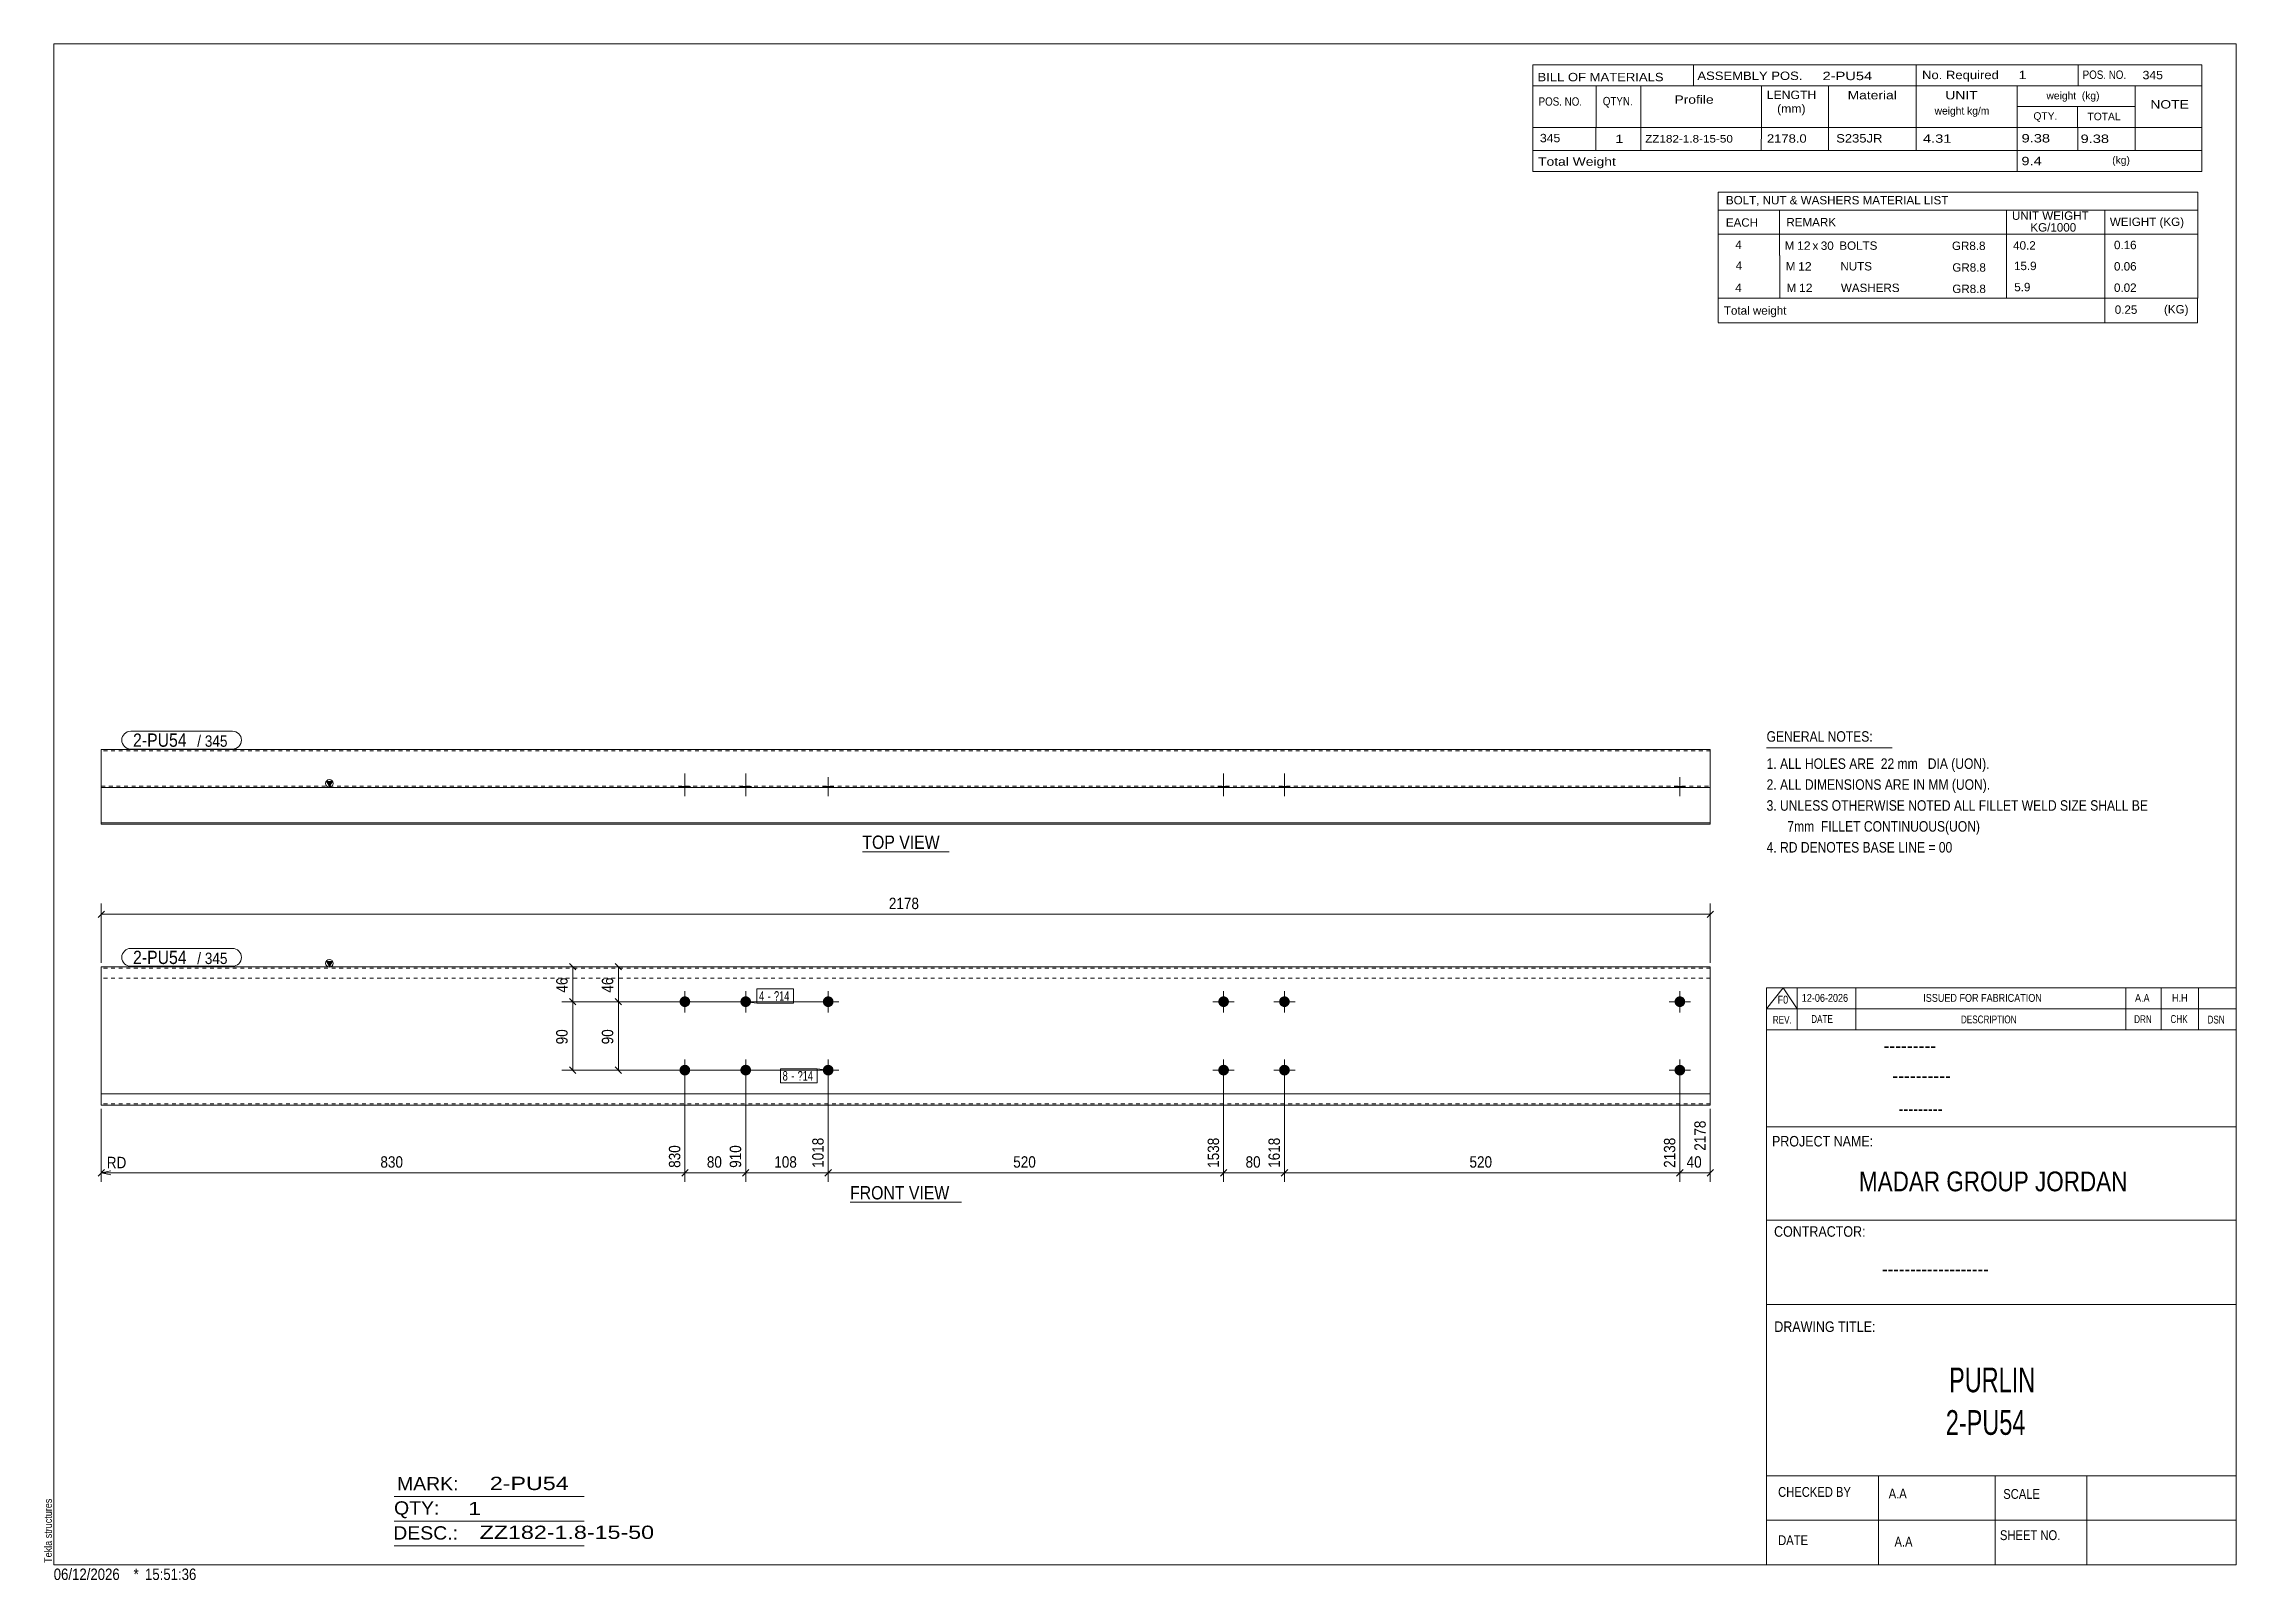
# Model space of a CAD drawing. Header units: millimetres. Extents: x 2 to 579, y 1 to 405.
import ezdxf

# ---------------------------------------------------------------- set-up
doc = ezdxf.new("R2010")
doc.units = ezdxf.units.MM
doc.linetypes.add('XKITLINE00', pattern=[0])
doc.linetypes.add('XKITLINE01', pattern=[4, 1, -1, 1, -1])
for name, color, linetype, lineweight in [('Bolt', 3, 'Continuous', 0), ('BoltMark', 7, 'Continuous', 0), ('Dimensions', 7, 'Continuous', 0), ('DrawingSheet', 5, 'Continuous', 0), ('OtherObjectType', 7, 'Continuous', 0), ('Part', 2, 'Continuous', 0), ('PartMark', 7, 'Continuous', 0)]:
    doc.layers.add(name, color=color, linetype=linetype, lineweight=lineweight)
doc.styles.add('@ARIAL_UNICODE_MS_BOLD', font='ARIAL.TTF')
doc.styles.add('ARIAL', font='ARIAL.TTF')
doc.styles.add('ARIAL_NARROW', font='ARIALN.TTF')
doc.styles.add('COMIC_SANS_MS_BOLD', font='COMICBD.TTF')
doc.styles.add('SWIS721_EX_BT', font='ARIAL.TTF')
doc.styles.add('SWISSE', font='ARIAL.TTF')

# ---------------------------------------------------------------- blocks, each defined once
blk = doc.blocks.new('*A1')
at = {"layer": 'Bolt'}
for points in [[(172.39, 153.06), (172.39, 153.02), (172.39, 152.99), (172.39, 152.95), (172.38, 152.92), (172.38, 152.89), (172.37, 152.85), (172.37, 152.82), (172.36, 152.79), (172.35, 152.75), (172.34, 152.72), (172.33, 152.69), (172.32, 152.65), (172.31, 152.62), (172.3, 152.59), (172.29, 152.56), (172.27, 152.52), (172.26, 152.49), (172.24, 152.46), (172.23, 152.43), (172.21, 152.4), (172.19, 152.37), (172.18, 152.34), (172.16, 152.31), (172.14, 152.29), (172.12, 152.26), (172.1, 152.23), (172.08, 152.2), (172.05, 152.18), (172.03, 152.15), (172.01, 152.13), (171.98, 152.1), (171.96, 152.08), (171.93, 152.05), (171.91, 152.03), (171.88, 152.01), (171.86, 151.99), (171.83, 151.97), (171.8, 151.95), (171.77, 151.93), (171.74, 151.91), (171.71, 151.89), (171.68, 151.87), (171.65, 151.86), (171.62, 151.84), (171.59, 151.83), (171.56, 151.81), (171.53, 151.8), (171.5, 151.79), (171.47, 151.77), (171.43, 151.76), (171.4, 151.75), (171.37, 151.74), (171.33, 151.73), (171.3, 151.73), (171.27, 151.72), (171.23, 151.71), (171.2, 151.71), (171.17, 151.7), (171.13, 151.7), (171.1, 151.7), (171.06, 151.69), (171.03, 151.69), (170.99, 151.69), (170.96, 151.69), (170.93, 151.69), (170.89, 151.7), (170.86, 151.7), (170.82, 151.7), (170.79, 151.71), (170.75, 151.71), (170.72, 151.72), (170.69, 151.73), (170.65, 151.73), (170.62, 151.74), (170.59, 151.75), (170.55, 151.76), (170.52, 151.77), (170.49, 151.79), (170.46, 151.8), (170.43, 151.81), (170.4, 151.83), (170.36, 151.84), (170.33, 151.86), (170.3, 151.87), (170.27, 151.89), (170.24, 151.91), (170.22, 151.93), (170.19, 151.95), (170.16, 151.97), (170.13, 151.99), (170.11, 152.01), (170.08, 152.03), (170.05, 152.05), (170.03, 152.08), (170, 152.1), (169.98, 152.13), (169.96, 152.15), (169.93, 152.18), (169.91, 152.2), (169.89, 152.23), (169.87, 152.26), (169.85, 152.29), (169.83, 152.31), (169.81, 152.34), (169.79, 152.37), (169.78, 152.4), (169.76, 152.43), (169.74, 152.46), (169.73, 152.49), (169.71, 152.52), (169.7, 152.56), (169.69, 152.59), (169.68, 152.62), (169.66, 152.65), (169.65, 152.69), (169.64, 152.72), (169.64, 152.75), (169.63, 152.79), (169.62, 152.82), (169.61, 152.85), (169.61, 152.89), (169.6, 152.92), (169.6, 152.95), (169.6, 152.99), (169.6, 153.02), (169.59, 153.06), (169.59, 153.09), (169.59, 153.13), (169.6, 153.16), (169.6, 153.2), (169.6, 153.23), (169.6, 153.26), (169.61, 153.3), (169.61, 153.33), (169.62, 153.37), (169.63, 153.4), (169.64, 153.43), (169.64, 153.47), (169.65, 153.5), (169.66, 153.53), (169.68, 153.56), (169.69, 153.6), (169.7, 153.63), (169.71, 153.66), (169.73, 153.69), (169.74, 153.72), (169.76, 153.75), (169.78, 153.78), (169.79, 153.81), (169.81, 153.84), (169.83, 153.87), (169.85, 153.9), (169.87, 153.93), (169.89, 153.95), (169.91, 153.98), (169.93, 154.01), (169.96, 154.03), (169.98, 154.06), (170, 154.08), (170.03, 154.11), (170.05, 154.13), (170.08, 154.15), (170.11, 154.17), (170.13, 154.2), (170.16, 154.22), (170.19, 154.24), (170.22, 154.26), (170.24, 154.27), (170.27, 154.29), (170.3, 154.31), (170.33, 154.33), (170.36, 154.34), (170.4, 154.36), (170.43, 154.37), (170.46, 154.39), (170.49, 154.4), (170.52, 154.41), (170.55, 154.42), (170.59, 154.43), (170.62, 154.44), (170.65, 154.45), (170.69, 154.46), (170.72, 154.47), (170.75, 154.47), (170.79, 154.48), (170.82, 154.48), (170.86, 154.49), (170.89, 154.49), (170.93, 154.49), (170.96, 154.49), (170.99, 154.49), (171.03, 154.49), (171.06, 154.49), (171.1, 154.49), (171.13, 154.49), (171.17, 154.48), (171.2, 154.48), (171.23, 154.47), (171.27, 154.47), (171.3, 154.46), (171.33, 154.45), (171.37, 154.44), (171.4, 154.43), (171.43, 154.42), (171.47, 154.41), (171.5, 154.4), (171.53, 154.39), (171.56, 154.37), (171.59, 154.36), (171.62, 154.34), (171.65, 154.33), (171.68, 154.31), (171.71, 154.29), (171.74, 154.27), (171.77, 154.26), (171.8, 154.24), (171.83, 154.22), (171.86, 154.2), (171.88, 154.17), (171.91, 154.15), (171.93, 154.13), (171.96, 154.11), (171.98, 154.08), (172.01, 154.06), (172.03, 154.03), (172.05, 154.01), (172.08, 153.98), (172.1, 153.95), (172.12, 153.93), (172.14, 153.9), (172.16, 153.87), (172.18, 153.84), (172.19, 153.81), (172.21, 153.78), (172.23, 153.75), (172.24, 153.72), (172.26, 153.69), (172.27, 153.66), (172.29, 153.63), (172.3, 153.6), (172.31, 153.56), (172.32, 153.53), (172.33, 153.5), (172.34, 153.47), (172.35, 153.43), (172.36, 153.4), (172.37, 153.37), (172.37, 153.33), (172.38, 153.3), (172.38, 153.26), (172.39, 153.23), (172.39, 153.2), (172.39, 153.16), (172.39, 153.13), (172.39, 153.09)], [(188.39, 153.06), (188.39, 153.02), (188.39, 152.99), (188.39, 152.95), (188.38, 152.92), (188.38, 152.89), (188.37, 152.85), (188.37, 152.82), (188.36, 152.79), (188.35, 152.75), (188.34, 152.72), (188.33, 152.69), (188.32, 152.65), (188.31, 152.62), (188.3, 152.59), (188.29, 152.56), (188.27, 152.52), (188.26, 152.49), (188.24, 152.46), (188.23, 152.43), (188.21, 152.4), (188.19, 152.37), (188.18, 152.34), (188.16, 152.31), (188.14, 152.29), (188.12, 152.26), (188.1, 152.23), (188.08, 152.2), (188.05, 152.18), (188.03, 152.15), (188.01, 152.13), (187.98, 152.1), (187.96, 152.08), (187.93, 152.05), (187.91, 152.03), (187.88, 152.01), (187.86, 151.99), (187.83, 151.97), (187.8, 151.95), (187.77, 151.93), (187.74, 151.91), (187.71, 151.89), (187.68, 151.87), (187.65, 151.86), (187.62, 151.84), (187.59, 151.83), (187.56, 151.81), (187.53, 151.8), (187.5, 151.79), (187.47, 151.77), (187.43, 151.76), (187.4, 151.75), (187.37, 151.74), (187.33, 151.73), (187.3, 151.73), (187.27, 151.72), (187.23, 151.71), (187.2, 151.71), (187.17, 151.7), (187.13, 151.7), (187.1, 151.7), (187.06, 151.69), (187.03, 151.69), (186.99, 151.69), (186.96, 151.69), (186.93, 151.69), (186.89, 151.7), (186.86, 151.7), (186.82, 151.7), (186.79, 151.71), (186.75, 151.71), (186.72, 151.72), (186.69, 151.73), (186.65, 151.73), (186.62, 151.74), (186.59, 151.75), (186.55, 151.76), (186.52, 151.77), (186.49, 151.79), (186.46, 151.8), (186.43, 151.81), (186.4, 151.83), (186.36, 151.84), (186.33, 151.86), (186.3, 151.87), (186.27, 151.89), (186.24, 151.91), (186.22, 151.93), (186.19, 151.95), (186.16, 151.97), (186.13, 151.99), (186.11, 152.01), (186.08, 152.03), (186.05, 152.05), (186.03, 152.08), (186, 152.1), (185.98, 152.13), (185.96, 152.15), (185.93, 152.18), (185.91, 152.2), (185.89, 152.23), (185.87, 152.26), (185.85, 152.29), (185.83, 152.31), (185.81, 152.34), (185.79, 152.37), (185.78, 152.4), (185.76, 152.43), (185.74, 152.46), (185.73, 152.49), (185.71, 152.52), (185.7, 152.56), (185.69, 152.59), (185.68, 152.62), (185.66, 152.65), (185.65, 152.69), (185.64, 152.72), (185.64, 152.75), (185.63, 152.79), (185.62, 152.82), (185.61, 152.85), (185.61, 152.89), (185.6, 152.92), (185.6, 152.95), (185.6, 152.99), (185.6, 153.02), (185.59, 153.06), (185.59, 153.09), (185.59, 153.13), (185.6, 153.16), (185.6, 153.2), (185.6, 153.23), (185.6, 153.26), (185.61, 153.3), (185.61, 153.33), (185.62, 153.37), (185.63, 153.4), (185.64, 153.43), (185.64, 153.47), (185.65, 153.5), (185.66, 153.53), (185.68, 153.56), (185.69, 153.6), (185.7, 153.63), (185.71, 153.66), (185.73, 153.69), (185.74, 153.72), (185.76, 153.75), (185.78, 153.78), (185.79, 153.81), (185.81, 153.84), (185.83, 153.87), (185.85, 153.9), (185.87, 153.93), (185.89, 153.95), (185.91, 153.98), (185.93, 154.01), (185.96, 154.03), (185.98, 154.06), (186, 154.08), (186.03, 154.11), (186.05, 154.13), (186.08, 154.15), (186.11, 154.17), (186.13, 154.2), (186.16, 154.22), (186.19, 154.24), (186.22, 154.26), (186.24, 154.27), (186.27, 154.29), (186.3, 154.31), (186.33, 154.33), (186.36, 154.34), (186.4, 154.36), (186.43, 154.37), (186.46, 154.39), (186.49, 154.4), (186.52, 154.41), (186.55, 154.42), (186.59, 154.43), (186.62, 154.44), (186.65, 154.45), (186.69, 154.46), (186.72, 154.47), (186.75, 154.47), (186.79, 154.48), (186.82, 154.48), (186.86, 154.49), (186.89, 154.49), (186.93, 154.49), (186.96, 154.49), (186.99, 154.49), (187.03, 154.49), (187.06, 154.49), (187.1, 154.49), (187.13, 154.49), (187.17, 154.48), (187.2, 154.48), (187.23, 154.47), (187.27, 154.47), (187.3, 154.46), (187.33, 154.45), (187.37, 154.44), (187.4, 154.43), (187.43, 154.42), (187.47, 154.41), (187.5, 154.4), (187.53, 154.39), (187.56, 154.37), (187.59, 154.36), (187.62, 154.34), (187.65, 154.33), (187.68, 154.31), (187.71, 154.29), (187.74, 154.27), (187.77, 154.26), (187.8, 154.24), (187.83, 154.22), (187.86, 154.2), (187.88, 154.17), (187.91, 154.15), (187.93, 154.13), (187.96, 154.11), (187.98, 154.08), (188.01, 154.06), (188.03, 154.03), (188.05, 154.01), (188.08, 153.98), (188.1, 153.95), (188.12, 153.93), (188.14, 153.9), (188.16, 153.87), (188.18, 153.84), (188.19, 153.81), (188.21, 153.78), (188.23, 153.75), (188.24, 153.72), (188.26, 153.69), (188.27, 153.66), (188.29, 153.63), (188.3, 153.6), (188.31, 153.56), (188.32, 153.53), (188.33, 153.5), (188.34, 153.47), (188.35, 153.43), (188.36, 153.4), (188.37, 153.37), (188.37, 153.33), (188.38, 153.3), (188.38, 153.26), (188.39, 153.23), (188.39, 153.2), (188.39, 153.16), (188.39, 153.13), (188.39, 153.09)], [(172.39, 135.06), (172.39, 135.02), (172.39, 134.99), (172.39, 134.95), (172.38, 134.92), (172.38, 134.89), (172.37, 134.85), (172.37, 134.82), (172.36, 134.79), (172.35, 134.75), (172.34, 134.72), (172.33, 134.69), (172.32, 134.65), (172.31, 134.62), (172.3, 134.59), (172.29, 134.56), (172.27, 134.52), (172.26, 134.49), (172.24, 134.46), (172.23, 134.43), (172.21, 134.4), (172.19, 134.37), (172.18, 134.34), (172.16, 134.31), (172.14, 134.29), (172.12, 134.26), (172.1, 134.23), (172.08, 134.2), (172.05, 134.18), (172.03, 134.15), (172.01, 134.13), (171.98, 134.1), (171.96, 134.08), (171.93, 134.05), (171.91, 134.03), (171.88, 134.01), (171.86, 133.99), (171.83, 133.97), (171.8, 133.95), (171.77, 133.93), (171.74, 133.91), (171.71, 133.89), (171.68, 133.87), (171.65, 133.86), (171.62, 133.84), (171.59, 133.83), (171.56, 133.81), (171.53, 133.8), (171.5, 133.79), (171.47, 133.77), (171.43, 133.76), (171.4, 133.75), (171.37, 133.74), (171.33, 133.73), (171.3, 133.73), (171.27, 133.72), (171.23, 133.71), (171.2, 133.71), (171.17, 133.7), (171.13, 133.7), (171.1, 133.7), (171.06, 133.69), (171.03, 133.69), (170.99, 133.69), (170.96, 133.69), (170.93, 133.69), (170.89, 133.7), (170.86, 133.7), (170.82, 133.7), (170.79, 133.71), (170.75, 133.71), (170.72, 133.72), (170.69, 133.73), (170.65, 133.73), (170.62, 133.74), (170.59, 133.75), (170.55, 133.76), (170.52, 133.77), (170.49, 133.79), (170.46, 133.8), (170.43, 133.81), (170.4, 133.83), (170.36, 133.84), (170.33, 133.86), (170.3, 133.87), (170.27, 133.89), (170.24, 133.91), (170.22, 133.93), (170.19, 133.95), (170.16, 133.97), (170.13, 133.99), (170.11, 134.01), (170.08, 134.03), (170.05, 134.05), (170.03, 134.08), (170, 134.1), (169.98, 134.13), (169.96, 134.15), (169.93, 134.18), (169.91, 134.2), (169.89, 134.23), (169.87, 134.26), (169.85, 134.29), (169.83, 134.31), (169.81, 134.34), (169.79, 134.37), (169.78, 134.4), (169.76, 134.43), (169.74, 134.46), (169.73, 134.49), (169.71, 134.52), (169.7, 134.56), (169.69, 134.59), (169.68, 134.62), (169.66, 134.65), (169.65, 134.69), (169.64, 134.72), (169.64, 134.75), (169.63, 134.79), (169.62, 134.82), (169.61, 134.85), (169.61, 134.89), (169.6, 134.92), (169.6, 134.95), (169.6, 134.99), (169.6, 135.02), (169.59, 135.06), (169.59, 135.09), (169.59, 135.13), (169.6, 135.16), (169.6, 135.2), (169.6, 135.23), (169.6, 135.26), (169.61, 135.3), (169.61, 135.33), (169.62, 135.37), (169.63, 135.4), (169.64, 135.43), (169.64, 135.47), (169.65, 135.5), (169.66, 135.53), (169.68, 135.56), (169.69, 135.6), (169.7, 135.63), (169.71, 135.66), (169.73, 135.69), (169.74, 135.72), (169.76, 135.75), (169.78, 135.78), (169.79, 135.81), (169.81, 135.84), (169.83, 135.87), (169.85, 135.9), (169.87, 135.93), (169.89, 135.95), (169.91, 135.98), (169.93, 136.01), (169.96, 136.03), (169.98, 136.06), (170, 136.08), (170.03, 136.11), (170.05, 136.13), (170.08, 136.15), (170.11, 136.17), (170.13, 136.2), (170.16, 136.22), (170.19, 136.24), (170.22, 136.26), (170.24, 136.27), (170.27, 136.29), (170.3, 136.31), (170.33, 136.33), (170.36, 136.34), (170.4, 136.36), (170.43, 136.37), (170.46, 136.39), (170.49, 136.4), (170.52, 136.41), (170.55, 136.42), (170.59, 136.43), (170.62, 136.44), (170.65, 136.45), (170.69, 136.46), (170.72, 136.47), (170.75, 136.47), (170.79, 136.48), (170.82, 136.48), (170.86, 136.49), (170.89, 136.49), (170.93, 136.49), (170.96, 136.49), (170.99, 136.49), (171.03, 136.49), (171.06, 136.49), (171.1, 136.49), (171.13, 136.49), (171.17, 136.48), (171.2, 136.48), (171.23, 136.47), (171.27, 136.47), (171.3, 136.46), (171.33, 136.45), (171.37, 136.44), (171.4, 136.43), (171.43, 136.42), (171.47, 136.41), (171.5, 136.4), (171.53, 136.39), (171.56, 136.37), (171.59, 136.36), (171.62, 136.34), (171.65, 136.33), (171.68, 136.31), (171.71, 136.29), (171.74, 136.27), (171.77, 136.26), (171.8, 136.24), (171.83, 136.22), (171.86, 136.2), (171.88, 136.17), (171.91, 136.15), (171.93, 136.13), (171.96, 136.11), (171.98, 136.08), (172.01, 136.06), (172.03, 136.03), (172.05, 136.01), (172.08, 135.98), (172.1, 135.95), (172.12, 135.93), (172.14, 135.9), (172.16, 135.87), (172.18, 135.84), (172.19, 135.81), (172.21, 135.78), (172.23, 135.75), (172.24, 135.72), (172.26, 135.69), (172.27, 135.66), (172.29, 135.63), (172.3, 135.6), (172.31, 135.56), (172.32, 135.53), (172.33, 135.5), (172.34, 135.47), (172.35, 135.43), (172.36, 135.4), (172.37, 135.37), (172.37, 135.33), (172.38, 135.3), (172.38, 135.26), (172.39, 135.23), (172.39, 135.2), (172.39, 135.16), (172.39, 135.13), (172.39, 135.09)], [(188.39, 135.06), (188.39, 135.02), (188.39, 134.99), (188.39, 134.95), (188.38, 134.92), (188.38, 134.89), (188.37, 134.85), (188.37, 134.82), (188.36, 134.79), (188.35, 134.75), (188.34, 134.72), (188.33, 134.69), (188.32, 134.65), (188.31, 134.62), (188.3, 134.59), (188.29, 134.56), (188.27, 134.52), (188.26, 134.49), (188.24, 134.46), (188.23, 134.43), (188.21, 134.4), (188.19, 134.37), (188.18, 134.34), (188.16, 134.31), (188.14, 134.29), (188.12, 134.26), (188.1, 134.23), (188.08, 134.2), (188.05, 134.18), (188.03, 134.15), (188.01, 134.13), (187.98, 134.1), (187.96, 134.08), (187.93, 134.05), (187.91, 134.03), (187.88, 134.01), (187.86, 133.99), (187.83, 133.97), (187.8, 133.95), (187.77, 133.93), (187.74, 133.91), (187.71, 133.89), (187.68, 133.87), (187.65, 133.86), (187.62, 133.84), (187.59, 133.83), (187.56, 133.81), (187.53, 133.8), (187.5, 133.79), (187.47, 133.77), (187.43, 133.76), (187.4, 133.75), (187.37, 133.74), (187.33, 133.73), (187.3, 133.73), (187.27, 133.72), (187.23, 133.71), (187.2, 133.71), (187.17, 133.7), (187.13, 133.7), (187.1, 133.7), (187.06, 133.69), (187.03, 133.69), (186.99, 133.69), (186.96, 133.69), (186.93, 133.69), (186.89, 133.7), (186.86, 133.7), (186.82, 133.7), (186.79, 133.71), (186.75, 133.71), (186.72, 133.72), (186.69, 133.73), (186.65, 133.73), (186.62, 133.74), (186.59, 133.75), (186.55, 133.76), (186.52, 133.77), (186.49, 133.79), (186.46, 133.8), (186.43, 133.81), (186.4, 133.83), (186.36, 133.84), (186.33, 133.86), (186.3, 133.87), (186.27, 133.89), (186.24, 133.91), (186.22, 133.93), (186.19, 133.95), (186.16, 133.97), (186.13, 133.99), (186.11, 134.01), (186.08, 134.03), (186.05, 134.05), (186.03, 134.08), (186, 134.1), (185.98, 134.13), (185.96, 134.15), (185.93, 134.18), (185.91, 134.2), (185.89, 134.23), (185.87, 134.26), (185.85, 134.29), (185.83, 134.31), (185.81, 134.34), (185.79, 134.37), (185.78, 134.4), (185.76, 134.43), (185.74, 134.46), (185.73, 134.49), (185.71, 134.52), (185.7, 134.56), (185.69, 134.59), (185.68, 134.62), (185.66, 134.65), (185.65, 134.69), (185.64, 134.72), (185.64, 134.75), (185.63, 134.79), (185.62, 134.82), (185.61, 134.85), (185.61, 134.89), (185.6, 134.92), (185.6, 134.95), (185.6, 134.99), (185.6, 135.02), (185.59, 135.06), (185.59, 135.09), (185.59, 135.13), (185.6, 135.16), (185.6, 135.2), (185.6, 135.23), (185.6, 135.26), (185.61, 135.3), (185.61, 135.33), (185.62, 135.37), (185.63, 135.4), (185.64, 135.43), (185.64, 135.47), (185.65, 135.5), (185.66, 135.53), (185.68, 135.56), (185.69, 135.6), (185.7, 135.63), (185.71, 135.66), (185.73, 135.69), (185.74, 135.72), (185.76, 135.75), (185.78, 135.78), (185.79, 135.81), (185.81, 135.84), (185.83, 135.87), (185.85, 135.9), (185.87, 135.93), (185.89, 135.95), (185.91, 135.98), (185.93, 136.01), (185.96, 136.03), (185.98, 136.06), (186, 136.08), (186.03, 136.11), (186.05, 136.13), (186.08, 136.15), (186.11, 136.17), (186.13, 136.2), (186.16, 136.22), (186.19, 136.24), (186.22, 136.26), (186.24, 136.27), (186.27, 136.29), (186.3, 136.31), (186.33, 136.33), (186.36, 136.34), (186.4, 136.36), (186.43, 136.37), (186.46, 136.39), (186.49, 136.4), (186.52, 136.41), (186.55, 136.42), (186.59, 136.43), (186.62, 136.44), (186.65, 136.45), (186.69, 136.46), (186.72, 136.47), (186.75, 136.47), (186.79, 136.48), (186.82, 136.48), (186.86, 136.49), (186.89, 136.49), (186.93, 136.49), (186.96, 136.49), (186.99, 136.49), (187.03, 136.49), (187.06, 136.49), (187.1, 136.49), (187.13, 136.49), (187.17, 136.48), (187.2, 136.48), (187.23, 136.47), (187.27, 136.47), (187.3, 136.46), (187.33, 136.45), (187.37, 136.44), (187.4, 136.43), (187.43, 136.42), (187.47, 136.41), (187.5, 136.4), (187.53, 136.39), (187.56, 136.37), (187.59, 136.36), (187.62, 136.34), (187.65, 136.33), (187.68, 136.31), (187.71, 136.29), (187.74, 136.27), (187.77, 136.26), (187.8, 136.24), (187.83, 136.22), (187.86, 136.2), (187.88, 136.17), (187.91, 136.15), (187.93, 136.13), (187.96, 136.11), (187.98, 136.08), (188.01, 136.06), (188.03, 136.03), (188.05, 136.01), (188.08, 135.98), (188.1, 135.95), (188.12, 135.93), (188.14, 135.9), (188.16, 135.87), (188.18, 135.84), (188.19, 135.81), (188.21, 135.78), (188.23, 135.75), (188.24, 135.72), (188.26, 135.69), (188.27, 135.66), (188.29, 135.63), (188.3, 135.6), (188.31, 135.56), (188.32, 135.53), (188.33, 135.5), (188.34, 135.47), (188.35, 135.43), (188.36, 135.4), (188.37, 135.37), (188.37, 135.33), (188.38, 135.3), (188.38, 135.26), (188.39, 135.23), (188.39, 135.2), (188.39, 135.16), (188.39, 135.13), (188.39, 135.09)]]:
    blk.add_hatch(color=3, dxfattribs=at).paths.add_polyline_path(points, flags=17)
at = {"layer": 'Bolt', "color": 3, "linetype": 'XKITLINE00', "lineweight": 0}
for p, q in [((170.99, 155.89), (170.99, 150.29)), ((186.99, 155.89), (186.99, 150.29)), ((173.79, 153.09), (168.19, 153.09)), ((189.79, 153.09), (184.19, 153.09)), ((173.79, 135.09), (168.19, 135.09)), ((170.99, 137.89), (170.99, 132.29)), ((189.79, 135.09), (184.19, 135.09)), ((186.99, 137.89), (186.99, 132.29))]:
    blk.add_line(p, q, dxfattribs=at)
blk = doc.blocks.new('*A2')
at = {"layer": 'Bolt'}
for points in [[(314.09, 153.06), (314.09, 153.02), (314.08, 152.99), (314.08, 152.95), (314.08, 152.92), (314.07, 152.89), (314.07, 152.85), (314.06, 152.82), (314.05, 152.79), (314.05, 152.75), (314.04, 152.72), (314.03, 152.69), (314.02, 152.65), (314.01, 152.62), (313.99, 152.59), (313.98, 152.56), (313.97, 152.52), (313.95, 152.49), (313.94, 152.46), (313.92, 152.43), (313.91, 152.4), (313.89, 152.37), (313.87, 152.34), (313.85, 152.31), (313.83, 152.29), (313.81, 152.26), (313.79, 152.23), (313.77, 152.2), (313.75, 152.18), (313.73, 152.15), (313.7, 152.13), (313.68, 152.1), (313.65, 152.08), (313.63, 152.05), (313.6, 152.03), (313.58, 152.01), (313.55, 151.99), (313.52, 151.97), (313.49, 151.95), (313.47, 151.93), (313.44, 151.91), (313.41, 151.89), (313.38, 151.87), (313.35, 151.86), (313.32, 151.84), (313.29, 151.83), (313.26, 151.81), (313.22, 151.8), (313.19, 151.79), (313.16, 151.77), (313.13, 151.76), (313.09, 151.75), (313.06, 151.74), (313.03, 151.73), (313, 151.73), (312.96, 151.72), (312.93, 151.71), (312.89, 151.71), (312.86, 151.7), (312.83, 151.7), (312.79, 151.7), (312.76, 151.69), (312.72, 151.69), (312.69, 151.69), (312.65, 151.69), (312.62, 151.69), (312.59, 151.7), (312.55, 151.7), (312.52, 151.7), (312.48, 151.71), (312.45, 151.71), (312.42, 151.72), (312.38, 151.73), (312.35, 151.73), (312.32, 151.74), (312.28, 151.75), (312.25, 151.76), (312.22, 151.77), (312.18, 151.79), (312.15, 151.8), (312.12, 151.81), (312.09, 151.83), (312.06, 151.84), (312.03, 151.86), (312, 151.87), (311.97, 151.89), (311.94, 151.91), (311.91, 151.93), (311.88, 151.95), (311.85, 151.97), (311.83, 151.99), (311.8, 152.01), (311.77, 152.03), (311.75, 152.05), (311.72, 152.08), (311.7, 152.1), (311.67, 152.13), (311.65, 152.15), (311.63, 152.18), (311.61, 152.2), (311.58, 152.23), (311.56, 152.26), (311.54, 152.29), (311.52, 152.31), (311.51, 152.34), (311.49, 152.37), (311.47, 152.4), (311.45, 152.43), (311.44, 152.46), (311.42, 152.49), (311.41, 152.52), (311.39, 152.56), (311.38, 152.59), (311.37, 152.62), (311.36, 152.65), (311.35, 152.69), (311.34, 152.72), (311.33, 152.75), (311.32, 152.79), (311.32, 152.82), (311.31, 152.85), (311.3, 152.89), (311.3, 152.92), (311.3, 152.95), (311.29, 152.99), (311.29, 153.02), (311.29, 153.06), (311.29, 153.09), (311.29, 153.13), (311.29, 153.16), (311.29, 153.2), (311.3, 153.23), (311.3, 153.26), (311.3, 153.3), (311.31, 153.33), (311.32, 153.37), (311.32, 153.4), (311.33, 153.43), (311.34, 153.47), (311.35, 153.5), (311.36, 153.53), (311.37, 153.56), (311.38, 153.6), (311.39, 153.63), (311.41, 153.66), (311.42, 153.69), (311.44, 153.72), (311.45, 153.75), (311.47, 153.78), (311.49, 153.81), (311.51, 153.84), (311.52, 153.87), (311.54, 153.9), (311.56, 153.93), (311.58, 153.95), (311.61, 153.98), (311.63, 154.01), (311.65, 154.03), (311.67, 154.06), (311.7, 154.08), (311.72, 154.11), (311.75, 154.13), (311.77, 154.15), (311.8, 154.17), (311.83, 154.2), (311.85, 154.22), (311.88, 154.24), (311.91, 154.26), (311.94, 154.27), (311.97, 154.29), (312, 154.31), (312.03, 154.33), (312.06, 154.34), (312.09, 154.36), (312.12, 154.37), (312.15, 154.39), (312.18, 154.4), (312.22, 154.41), (312.25, 154.42), (312.28, 154.43), (312.32, 154.44), (312.35, 154.45), (312.38, 154.46), (312.42, 154.47), (312.45, 154.47), (312.48, 154.48), (312.52, 154.48), (312.55, 154.49), (312.59, 154.49), (312.62, 154.49), (312.65, 154.49), (312.69, 154.49), (312.72, 154.49), (312.76, 154.49), (312.79, 154.49), (312.83, 154.49), (312.86, 154.48), (312.89, 154.48), (312.93, 154.47), (312.96, 154.47), (313, 154.46), (313.03, 154.45), (313.06, 154.44), (313.09, 154.43), (313.13, 154.42), (313.16, 154.41), (313.19, 154.4), (313.22, 154.39), (313.26, 154.37), (313.29, 154.36), (313.32, 154.34), (313.35, 154.33), (313.38, 154.31), (313.41, 154.29), (313.44, 154.27), (313.47, 154.26), (313.49, 154.24), (313.52, 154.22), (313.55, 154.2), (313.58, 154.17), (313.6, 154.15), (313.63, 154.13), (313.65, 154.11), (313.68, 154.08), (313.7, 154.06), (313.73, 154.03), (313.75, 154.01), (313.77, 153.98), (313.79, 153.95), (313.81, 153.93), (313.83, 153.9), (313.85, 153.87), (313.87, 153.84), (313.89, 153.81), (313.91, 153.78), (313.92, 153.75), (313.94, 153.72), (313.95, 153.69), (313.97, 153.66), (313.98, 153.63), (313.99, 153.6), (314.01, 153.56), (314.02, 153.53), (314.03, 153.5), (314.04, 153.47), (314.05, 153.43), (314.05, 153.4), (314.06, 153.37), (314.07, 153.33), (314.07, 153.3), (314.08, 153.26), (314.08, 153.23), (314.08, 153.2), (314.09, 153.16), (314.09, 153.13), (314.09, 153.09)], [(330.09, 153.06), (330.09, 153.02), (330.08, 152.99), (330.08, 152.95), (330.08, 152.92), (330.07, 152.89), (330.07, 152.85), (330.06, 152.82), (330.05, 152.79), (330.05, 152.75), (330.04, 152.72), (330.03, 152.69), (330.02, 152.65), (330.01, 152.62), (329.99, 152.59), (329.98, 152.56), (329.97, 152.52), (329.95, 152.49), (329.94, 152.46), (329.92, 152.43), (329.91, 152.4), (329.89, 152.37), (329.87, 152.34), (329.85, 152.31), (329.83, 152.29), (329.81, 152.26), (329.79, 152.23), (329.77, 152.2), (329.75, 152.18), (329.73, 152.15), (329.7, 152.13), (329.68, 152.1), (329.65, 152.08), (329.63, 152.05), (329.6, 152.03), (329.58, 152.01), (329.55, 151.99), (329.52, 151.97), (329.49, 151.95), (329.47, 151.93), (329.44, 151.91), (329.41, 151.89), (329.38, 151.87), (329.35, 151.86), (329.32, 151.84), (329.29, 151.83), (329.26, 151.81), (329.22, 151.8), (329.19, 151.79), (329.16, 151.77), (329.13, 151.76), (329.09, 151.75), (329.06, 151.74), (329.03, 151.73), (329, 151.73), (328.96, 151.72), (328.93, 151.71), (328.89, 151.71), (328.86, 151.7), (328.83, 151.7), (328.79, 151.7), (328.76, 151.69), (328.72, 151.69), (328.69, 151.69), (328.65, 151.69), (328.62, 151.69), (328.59, 151.7), (328.55, 151.7), (328.52, 151.7), (328.48, 151.71), (328.45, 151.71), (328.42, 151.72), (328.38, 151.73), (328.35, 151.73), (328.32, 151.74), (328.28, 151.75), (328.25, 151.76), (328.22, 151.77), (328.18, 151.79), (328.15, 151.8), (328.12, 151.81), (328.09, 151.83), (328.06, 151.84), (328.03, 151.86), (328, 151.87), (327.97, 151.89), (327.94, 151.91), (327.91, 151.93), (327.88, 151.95), (327.85, 151.97), (327.83, 151.99), (327.8, 152.01), (327.77, 152.03), (327.75, 152.05), (327.72, 152.08), (327.7, 152.1), (327.67, 152.13), (327.65, 152.15), (327.63, 152.18), (327.61, 152.2), (327.58, 152.23), (327.56, 152.26), (327.54, 152.29), (327.52, 152.31), (327.51, 152.34), (327.49, 152.37), (327.47, 152.4), (327.45, 152.43), (327.44, 152.46), (327.42, 152.49), (327.41, 152.52), (327.39, 152.56), (327.38, 152.59), (327.37, 152.62), (327.36, 152.65), (327.35, 152.69), (327.34, 152.72), (327.33, 152.75), (327.32, 152.79), (327.32, 152.82), (327.31, 152.85), (327.3, 152.89), (327.3, 152.92), (327.3, 152.95), (327.29, 152.99), (327.29, 153.02), (327.29, 153.06), (327.29, 153.09), (327.29, 153.13), (327.29, 153.16), (327.29, 153.2), (327.3, 153.23), (327.3, 153.26), (327.3, 153.3), (327.31, 153.33), (327.32, 153.37), (327.32, 153.4), (327.33, 153.43), (327.34, 153.47), (327.35, 153.5), (327.36, 153.53), (327.37, 153.56), (327.38, 153.6), (327.39, 153.63), (327.41, 153.66), (327.42, 153.69), (327.44, 153.72), (327.45, 153.75), (327.47, 153.78), (327.49, 153.81), (327.51, 153.84), (327.52, 153.87), (327.54, 153.9), (327.56, 153.93), (327.58, 153.95), (327.61, 153.98), (327.63, 154.01), (327.65, 154.03), (327.67, 154.06), (327.7, 154.08), (327.72, 154.11), (327.75, 154.13), (327.77, 154.15), (327.8, 154.17), (327.83, 154.2), (327.85, 154.22), (327.88, 154.24), (327.91, 154.26), (327.94, 154.27), (327.97, 154.29), (328, 154.31), (328.03, 154.33), (328.06, 154.34), (328.09, 154.36), (328.12, 154.37), (328.15, 154.39), (328.18, 154.4), (328.22, 154.41), (328.25, 154.42), (328.28, 154.43), (328.32, 154.44), (328.35, 154.45), (328.38, 154.46), (328.42, 154.47), (328.45, 154.47), (328.48, 154.48), (328.52, 154.48), (328.55, 154.49), (328.59, 154.49), (328.62, 154.49), (328.65, 154.49), (328.69, 154.49), (328.72, 154.49), (328.76, 154.49), (328.79, 154.49), (328.83, 154.49), (328.86, 154.48), (328.89, 154.48), (328.93, 154.47), (328.96, 154.47), (329, 154.46), (329.03, 154.45), (329.06, 154.44), (329.09, 154.43), (329.13, 154.42), (329.16, 154.41), (329.19, 154.4), (329.22, 154.39), (329.26, 154.37), (329.29, 154.36), (329.32, 154.34), (329.35, 154.33), (329.38, 154.31), (329.41, 154.29), (329.44, 154.27), (329.47, 154.26), (329.49, 154.24), (329.52, 154.22), (329.55, 154.2), (329.58, 154.17), (329.6, 154.15), (329.63, 154.13), (329.65, 154.11), (329.68, 154.08), (329.7, 154.06), (329.73, 154.03), (329.75, 154.01), (329.77, 153.98), (329.79, 153.95), (329.81, 153.93), (329.83, 153.9), (329.85, 153.87), (329.87, 153.84), (329.89, 153.81), (329.91, 153.78), (329.92, 153.75), (329.94, 153.72), (329.95, 153.69), (329.97, 153.66), (329.98, 153.63), (329.99, 153.6), (330.01, 153.56), (330.02, 153.53), (330.03, 153.5), (330.04, 153.47), (330.05, 153.43), (330.05, 153.4), (330.06, 153.37), (330.07, 153.33), (330.07, 153.3), (330.08, 153.26), (330.08, 153.23), (330.08, 153.2), (330.09, 153.16), (330.09, 153.13), (330.09, 153.09)], [(314.09, 135.06), (314.09, 135.02), (314.08, 134.99), (314.08, 134.95), (314.08, 134.92), (314.07, 134.89), (314.07, 134.85), (314.06, 134.82), (314.05, 134.79), (314.05, 134.75), (314.04, 134.72), (314.03, 134.69), (314.02, 134.65), (314.01, 134.62), (313.99, 134.59), (313.98, 134.56), (313.97, 134.52), (313.95, 134.49), (313.94, 134.46), (313.92, 134.43), (313.91, 134.4), (313.89, 134.37), (313.87, 134.34), (313.85, 134.31), (313.83, 134.29), (313.81, 134.26), (313.79, 134.23), (313.77, 134.2), (313.75, 134.18), (313.73, 134.15), (313.7, 134.13), (313.68, 134.1), (313.65, 134.08), (313.63, 134.05), (313.6, 134.03), (313.58, 134.01), (313.55, 133.99), (313.52, 133.97), (313.49, 133.95), (313.47, 133.93), (313.44, 133.91), (313.41, 133.89), (313.38, 133.87), (313.35, 133.86), (313.32, 133.84), (313.29, 133.83), (313.26, 133.81), (313.22, 133.8), (313.19, 133.79), (313.16, 133.77), (313.13, 133.76), (313.09, 133.75), (313.06, 133.74), (313.03, 133.73), (313, 133.73), (312.96, 133.72), (312.93, 133.71), (312.89, 133.71), (312.86, 133.7), (312.83, 133.7), (312.79, 133.7), (312.76, 133.69), (312.72, 133.69), (312.69, 133.69), (312.65, 133.69), (312.62, 133.69), (312.59, 133.7), (312.55, 133.7), (312.52, 133.7), (312.48, 133.71), (312.45, 133.71), (312.42, 133.72), (312.38, 133.73), (312.35, 133.73), (312.32, 133.74), (312.28, 133.75), (312.25, 133.76), (312.22, 133.77), (312.18, 133.79), (312.15, 133.8), (312.12, 133.81), (312.09, 133.83), (312.06, 133.84), (312.03, 133.86), (312, 133.87), (311.97, 133.89), (311.94, 133.91), (311.91, 133.93), (311.88, 133.95), (311.85, 133.97), (311.83, 133.99), (311.8, 134.01), (311.77, 134.03), (311.75, 134.05), (311.72, 134.08), (311.7, 134.1), (311.67, 134.13), (311.65, 134.15), (311.63, 134.18), (311.61, 134.2), (311.58, 134.23), (311.56, 134.26), (311.54, 134.29), (311.52, 134.31), (311.51, 134.34), (311.49, 134.37), (311.47, 134.4), (311.45, 134.43), (311.44, 134.46), (311.42, 134.49), (311.41, 134.52), (311.39, 134.56), (311.38, 134.59), (311.37, 134.62), (311.36, 134.65), (311.35, 134.69), (311.34, 134.72), (311.33, 134.75), (311.32, 134.79), (311.32, 134.82), (311.31, 134.85), (311.3, 134.89), (311.3, 134.92), (311.3, 134.95), (311.29, 134.99), (311.29, 135.02), (311.29, 135.06), (311.29, 135.09), (311.29, 135.13), (311.29, 135.16), (311.29, 135.2), (311.3, 135.23), (311.3, 135.26), (311.3, 135.3), (311.31, 135.33), (311.32, 135.37), (311.32, 135.4), (311.33, 135.43), (311.34, 135.47), (311.35, 135.5), (311.36, 135.53), (311.37, 135.56), (311.38, 135.6), (311.39, 135.63), (311.41, 135.66), (311.42, 135.69), (311.44, 135.72), (311.45, 135.75), (311.47, 135.78), (311.49, 135.81), (311.51, 135.84), (311.52, 135.87), (311.54, 135.9), (311.56, 135.93), (311.58, 135.95), (311.61, 135.98), (311.63, 136.01), (311.65, 136.03), (311.67, 136.06), (311.7, 136.08), (311.72, 136.11), (311.75, 136.13), (311.77, 136.15), (311.8, 136.17), (311.83, 136.2), (311.85, 136.22), (311.88, 136.24), (311.91, 136.26), (311.94, 136.27), (311.97, 136.29), (312, 136.31), (312.03, 136.33), (312.06, 136.34), (312.09, 136.36), (312.12, 136.37), (312.15, 136.39), (312.18, 136.4), (312.22, 136.41), (312.25, 136.42), (312.28, 136.43), (312.32, 136.44), (312.35, 136.45), (312.38, 136.46), (312.42, 136.47), (312.45, 136.47), (312.48, 136.48), (312.52, 136.48), (312.55, 136.49), (312.59, 136.49), (312.62, 136.49), (312.65, 136.49), (312.69, 136.49), (312.72, 136.49), (312.76, 136.49), (312.79, 136.49), (312.83, 136.49), (312.86, 136.48), (312.89, 136.48), (312.93, 136.47), (312.96, 136.47), (313, 136.46), (313.03, 136.45), (313.06, 136.44), (313.09, 136.43), (313.13, 136.42), (313.16, 136.41), (313.19, 136.4), (313.22, 136.39), (313.26, 136.37), (313.29, 136.36), (313.32, 136.34), (313.35, 136.33), (313.38, 136.31), (313.41, 136.29), (313.44, 136.27), (313.47, 136.26), (313.49, 136.24), (313.52, 136.22), (313.55, 136.2), (313.58, 136.17), (313.6, 136.15), (313.63, 136.13), (313.65, 136.11), (313.68, 136.08), (313.7, 136.06), (313.73, 136.03), (313.75, 136.01), (313.77, 135.98), (313.79, 135.95), (313.81, 135.93), (313.83, 135.9), (313.85, 135.87), (313.87, 135.84), (313.89, 135.81), (313.91, 135.78), (313.92, 135.75), (313.94, 135.72), (313.95, 135.69), (313.97, 135.66), (313.98, 135.63), (313.99, 135.6), (314.01, 135.56), (314.02, 135.53), (314.03, 135.5), (314.04, 135.47), (314.05, 135.43), (314.05, 135.4), (314.06, 135.37), (314.07, 135.33), (314.07, 135.3), (314.08, 135.26), (314.08, 135.23), (314.08, 135.2), (314.09, 135.16), (314.09, 135.13), (314.09, 135.09)], [(330.09, 135.06), (330.09, 135.02), (330.08, 134.99), (330.08, 134.95), (330.08, 134.92), (330.07, 134.89), (330.07, 134.85), (330.06, 134.82), (330.05, 134.79), (330.05, 134.75), (330.04, 134.72), (330.03, 134.69), (330.02, 134.65), (330.01, 134.62), (329.99, 134.59), (329.98, 134.56), (329.97, 134.52), (329.95, 134.49), (329.94, 134.46), (329.92, 134.43), (329.91, 134.4), (329.89, 134.37), (329.87, 134.34), (329.85, 134.31), (329.83, 134.29), (329.81, 134.26), (329.79, 134.23), (329.77, 134.2), (329.75, 134.18), (329.73, 134.15), (329.7, 134.13), (329.68, 134.1), (329.65, 134.08), (329.63, 134.05), (329.6, 134.03), (329.58, 134.01), (329.55, 133.99), (329.52, 133.97), (329.49, 133.95), (329.47, 133.93), (329.44, 133.91), (329.41, 133.89), (329.38, 133.87), (329.35, 133.86), (329.32, 133.84), (329.29, 133.83), (329.26, 133.81), (329.22, 133.8), (329.19, 133.79), (329.16, 133.77), (329.13, 133.76), (329.09, 133.75), (329.06, 133.74), (329.03, 133.73), (329, 133.73), (328.96, 133.72), (328.93, 133.71), (328.89, 133.71), (328.86, 133.7), (328.83, 133.7), (328.79, 133.7), (328.76, 133.69), (328.72, 133.69), (328.69, 133.69), (328.65, 133.69), (328.62, 133.69), (328.59, 133.7), (328.55, 133.7), (328.52, 133.7), (328.48, 133.71), (328.45, 133.71), (328.42, 133.72), (328.38, 133.73), (328.35, 133.73), (328.32, 133.74), (328.28, 133.75), (328.25, 133.76), (328.22, 133.77), (328.18, 133.79), (328.15, 133.8), (328.12, 133.81), (328.09, 133.83), (328.06, 133.84), (328.03, 133.86), (328, 133.87), (327.97, 133.89), (327.94, 133.91), (327.91, 133.93), (327.88, 133.95), (327.85, 133.97), (327.83, 133.99), (327.8, 134.01), (327.77, 134.03), (327.75, 134.05), (327.72, 134.08), (327.7, 134.1), (327.67, 134.13), (327.65, 134.15), (327.63, 134.18), (327.61, 134.2), (327.58, 134.23), (327.56, 134.26), (327.54, 134.29), (327.52, 134.31), (327.51, 134.34), (327.49, 134.37), (327.47, 134.4), (327.45, 134.43), (327.44, 134.46), (327.42, 134.49), (327.41, 134.52), (327.39, 134.56), (327.38, 134.59), (327.37, 134.62), (327.36, 134.65), (327.35, 134.69), (327.34, 134.72), (327.33, 134.75), (327.32, 134.79), (327.32, 134.82), (327.31, 134.85), (327.3, 134.89), (327.3, 134.92), (327.3, 134.95), (327.29, 134.99), (327.29, 135.02), (327.29, 135.06), (327.29, 135.09), (327.29, 135.13), (327.29, 135.16), (327.29, 135.2), (327.3, 135.23), (327.3, 135.26), (327.3, 135.3), (327.31, 135.33), (327.32, 135.37), (327.32, 135.4), (327.33, 135.43), (327.34, 135.47), (327.35, 135.5), (327.36, 135.53), (327.37, 135.56), (327.38, 135.6), (327.39, 135.63), (327.41, 135.66), (327.42, 135.69), (327.44, 135.72), (327.45, 135.75), (327.47, 135.78), (327.49, 135.81), (327.51, 135.84), (327.52, 135.87), (327.54, 135.9), (327.56, 135.93), (327.58, 135.95), (327.61, 135.98), (327.63, 136.01), (327.65, 136.03), (327.67, 136.06), (327.7, 136.08), (327.72, 136.11), (327.75, 136.13), (327.77, 136.15), (327.8, 136.17), (327.83, 136.2), (327.85, 136.22), (327.88, 136.24), (327.91, 136.26), (327.94, 136.27), (327.97, 136.29), (328, 136.31), (328.03, 136.33), (328.06, 136.34), (328.09, 136.36), (328.12, 136.37), (328.15, 136.39), (328.18, 136.4), (328.22, 136.41), (328.25, 136.42), (328.28, 136.43), (328.32, 136.44), (328.35, 136.45), (328.38, 136.46), (328.42, 136.47), (328.45, 136.47), (328.48, 136.48), (328.52, 136.48), (328.55, 136.49), (328.59, 136.49), (328.62, 136.49), (328.65, 136.49), (328.69, 136.49), (328.72, 136.49), (328.76, 136.49), (328.79, 136.49), (328.83, 136.49), (328.86, 136.48), (328.89, 136.48), (328.93, 136.47), (328.96, 136.47), (329, 136.46), (329.03, 136.45), (329.06, 136.44), (329.09, 136.43), (329.13, 136.42), (329.16, 136.41), (329.19, 136.4), (329.22, 136.39), (329.26, 136.37), (329.29, 136.36), (329.32, 136.34), (329.35, 136.33), (329.38, 136.31), (329.41, 136.29), (329.44, 136.27), (329.47, 136.26), (329.49, 136.24), (329.52, 136.22), (329.55, 136.2), (329.58, 136.17), (329.6, 136.15), (329.63, 136.13), (329.65, 136.11), (329.68, 136.08), (329.7, 136.06), (329.73, 136.03), (329.75, 136.01), (329.77, 135.98), (329.79, 135.95), (329.81, 135.93), (329.83, 135.9), (329.85, 135.87), (329.87, 135.84), (329.89, 135.81), (329.91, 135.78), (329.92, 135.75), (329.94, 135.72), (329.95, 135.69), (329.97, 135.66), (329.98, 135.63), (329.99, 135.6), (330.01, 135.56), (330.02, 135.53), (330.03, 135.5), (330.04, 135.47), (330.05, 135.43), (330.05, 135.4), (330.06, 135.37), (330.07, 135.33), (330.07, 135.3), (330.08, 135.26), (330.08, 135.23), (330.08, 135.2), (330.09, 135.16), (330.09, 135.13), (330.09, 135.09)]]:
    blk.add_hatch(color=3, dxfattribs=at).paths.add_polyline_path(points, flags=17)
at = {"layer": 'Bolt', "color": 3, "linetype": 'XKITLINE00', "lineweight": 0}
for p, q in [((312.69, 155.89), (312.69, 150.29)), ((328.69, 155.89), (328.69, 150.29)), ((315.49, 153.09), (309.89, 153.09)), ((331.49, 153.09), (325.89, 153.09)), ((315.49, 135.09), (309.89, 135.09)), ((312.69, 137.89), (312.69, 132.29)), ((331.49, 135.09), (325.89, 135.09)), ((328.69, 137.89), (328.69, 132.29))]:
    blk.add_line(p, q, dxfattribs=at)
blk = doc.blocks.new('*A3')
at = {"layer": 'Bolt'}
for points in [[(210.09, 153.06), (210.09, 153.02), (210.08, 152.99), (210.08, 152.95), (210.08, 152.92), (210.07, 152.89), (210.07, 152.85), (210.06, 152.82), (210.05, 152.79), (210.05, 152.75), (210.04, 152.72), (210.03, 152.69), (210.02, 152.65), (210.01, 152.62), (209.99, 152.59), (209.98, 152.56), (209.97, 152.52), (209.95, 152.49), (209.94, 152.46), (209.92, 152.43), (209.91, 152.4), (209.89, 152.37), (209.87, 152.34), (209.85, 152.31), (209.83, 152.29), (209.81, 152.26), (209.79, 152.23), (209.77, 152.2), (209.75, 152.18), (209.73, 152.15), (209.7, 152.13), (209.68, 152.1), (209.65, 152.08), (209.63, 152.05), (209.6, 152.03), (209.58, 152.01), (209.55, 151.99), (209.52, 151.97), (209.49, 151.95), (209.47, 151.93), (209.44, 151.91), (209.41, 151.89), (209.38, 151.87), (209.35, 151.86), (209.32, 151.84), (209.29, 151.83), (209.26, 151.81), (209.22, 151.8), (209.19, 151.79), (209.16, 151.77), (209.13, 151.76), (209.09, 151.75), (209.06, 151.74), (209.03, 151.73), (209, 151.73), (208.96, 151.72), (208.93, 151.71), (208.89, 151.71), (208.86, 151.7), (208.83, 151.7), (208.79, 151.7), (208.76, 151.69), (208.72, 151.69), (208.69, 151.69), (208.65, 151.69), (208.62, 151.69), (208.59, 151.7), (208.55, 151.7), (208.52, 151.7), (208.48, 151.71), (208.45, 151.71), (208.42, 151.72), (208.38, 151.73), (208.35, 151.73), (208.32, 151.74), (208.28, 151.75), (208.25, 151.76), (208.22, 151.77), (208.18, 151.79), (208.15, 151.8), (208.12, 151.81), (208.09, 151.83), (208.06, 151.84), (208.03, 151.86), (208, 151.87), (207.97, 151.89), (207.94, 151.91), (207.91, 151.93), (207.88, 151.95), (207.85, 151.97), (207.83, 151.99), (207.8, 152.01), (207.77, 152.03), (207.75, 152.05), (207.72, 152.08), (207.7, 152.1), (207.67, 152.13), (207.65, 152.15), (207.63, 152.18), (207.61, 152.2), (207.58, 152.23), (207.56, 152.26), (207.54, 152.29), (207.52, 152.31), (207.51, 152.34), (207.49, 152.37), (207.47, 152.4), (207.45, 152.43), (207.44, 152.46), (207.42, 152.49), (207.41, 152.52), (207.39, 152.56), (207.38, 152.59), (207.37, 152.62), (207.36, 152.65), (207.35, 152.69), (207.34, 152.72), (207.33, 152.75), (207.32, 152.79), (207.32, 152.82), (207.31, 152.85), (207.3, 152.89), (207.3, 152.92), (207.3, 152.95), (207.29, 152.99), (207.29, 153.02), (207.29, 153.06), (207.29, 153.09), (207.29, 153.13), (207.29, 153.16), (207.29, 153.2), (207.3, 153.23), (207.3, 153.26), (207.3, 153.3), (207.31, 153.33), (207.32, 153.37), (207.32, 153.4), (207.33, 153.43), (207.34, 153.47), (207.35, 153.5), (207.36, 153.53), (207.37, 153.56), (207.38, 153.6), (207.39, 153.63), (207.41, 153.66), (207.42, 153.69), (207.44, 153.72), (207.45, 153.75), (207.47, 153.78), (207.49, 153.81), (207.51, 153.84), (207.52, 153.87), (207.54, 153.9), (207.56, 153.93), (207.58, 153.95), (207.61, 153.98), (207.63, 154.01), (207.65, 154.03), (207.67, 154.06), (207.7, 154.08), (207.72, 154.11), (207.75, 154.13), (207.77, 154.15), (207.8, 154.17), (207.83, 154.2), (207.85, 154.22), (207.88, 154.24), (207.91, 154.26), (207.94, 154.27), (207.97, 154.29), (208, 154.31), (208.03, 154.33), (208.06, 154.34), (208.09, 154.36), (208.12, 154.37), (208.15, 154.39), (208.18, 154.4), (208.22, 154.41), (208.25, 154.42), (208.28, 154.43), (208.32, 154.44), (208.35, 154.45), (208.38, 154.46), (208.42, 154.47), (208.45, 154.47), (208.48, 154.48), (208.52, 154.48), (208.55, 154.49), (208.59, 154.49), (208.62, 154.49), (208.65, 154.49), (208.69, 154.49), (208.72, 154.49), (208.76, 154.49), (208.79, 154.49), (208.83, 154.49), (208.86, 154.48), (208.89, 154.48), (208.93, 154.47), (208.96, 154.47), (209, 154.46), (209.03, 154.45), (209.06, 154.44), (209.09, 154.43), (209.13, 154.42), (209.16, 154.41), (209.19, 154.4), (209.22, 154.39), (209.26, 154.37), (209.29, 154.36), (209.32, 154.34), (209.35, 154.33), (209.38, 154.31), (209.41, 154.29), (209.44, 154.27), (209.47, 154.26), (209.49, 154.24), (209.52, 154.22), (209.55, 154.2), (209.58, 154.17), (209.6, 154.15), (209.63, 154.13), (209.65, 154.11), (209.68, 154.08), (209.7, 154.06), (209.73, 154.03), (209.75, 154.01), (209.77, 153.98), (209.79, 153.95), (209.81, 153.93), (209.83, 153.9), (209.85, 153.87), (209.87, 153.84), (209.89, 153.81), (209.91, 153.78), (209.92, 153.75), (209.94, 153.72), (209.95, 153.69), (209.97, 153.66), (209.98, 153.63), (209.99, 153.6), (210.01, 153.56), (210.02, 153.53), (210.03, 153.5), (210.04, 153.47), (210.05, 153.43), (210.05, 153.4), (210.06, 153.37), (210.07, 153.33), (210.07, 153.3), (210.08, 153.26), (210.08, 153.23), (210.08, 153.2), (210.09, 153.16), (210.09, 153.13), (210.09, 153.09)], [(434.09, 153.06), (434.09, 153.02), (434.08, 152.99), (434.08, 152.95), (434.08, 152.92), (434.07, 152.89), (434.07, 152.85), (434.06, 152.82), (434.05, 152.79), (434.05, 152.75), (434.04, 152.72), (434.03, 152.69), (434.02, 152.65), (434.01, 152.62), (433.99, 152.59), (433.98, 152.56), (433.97, 152.52), (433.95, 152.49), (433.94, 152.46), (433.92, 152.43), (433.91, 152.4), (433.89, 152.37), (433.87, 152.34), (433.85, 152.31), (433.83, 152.29), (433.81, 152.26), (433.79, 152.23), (433.77, 152.2), (433.75, 152.18), (433.73, 152.15), (433.7, 152.13), (433.68, 152.1), (433.65, 152.08), (433.63, 152.05), (433.6, 152.03), (433.58, 152.01), (433.55, 151.99), (433.52, 151.97), (433.49, 151.95), (433.47, 151.93), (433.44, 151.91), (433.41, 151.89), (433.38, 151.87), (433.35, 151.86), (433.32, 151.84), (433.29, 151.83), (433.26, 151.81), (433.22, 151.8), (433.19, 151.79), (433.16, 151.77), (433.13, 151.76), (433.09, 151.75), (433.06, 151.74), (433.03, 151.73), (433, 151.73), (432.96, 151.72), (432.93, 151.71), (432.89, 151.71), (432.86, 151.7), (432.83, 151.7), (432.79, 151.7), (432.76, 151.69), (432.72, 151.69), (432.69, 151.69), (432.65, 151.69), (432.62, 151.69), (432.59, 151.7), (432.55, 151.7), (432.52, 151.7), (432.48, 151.71), (432.45, 151.71), (432.42, 151.72), (432.38, 151.73), (432.35, 151.73), (432.32, 151.74), (432.28, 151.75), (432.25, 151.76), (432.22, 151.77), (432.18, 151.79), (432.15, 151.8), (432.12, 151.81), (432.09, 151.83), (432.06, 151.84), (432.03, 151.86), (432, 151.87), (431.97, 151.89), (431.94, 151.91), (431.91, 151.93), (431.88, 151.95), (431.85, 151.97), (431.83, 151.99), (431.8, 152.01), (431.77, 152.03), (431.75, 152.05), (431.72, 152.08), (431.7, 152.1), (431.67, 152.13), (431.65, 152.15), (431.63, 152.18), (431.61, 152.2), (431.58, 152.23), (431.56, 152.26), (431.54, 152.29), (431.52, 152.31), (431.51, 152.34), (431.49, 152.37), (431.47, 152.4), (431.45, 152.43), (431.44, 152.46), (431.42, 152.49), (431.41, 152.52), (431.39, 152.56), (431.38, 152.59), (431.37, 152.62), (431.36, 152.65), (431.35, 152.69), (431.34, 152.72), (431.33, 152.75), (431.32, 152.79), (431.32, 152.82), (431.31, 152.85), (431.3, 152.89), (431.3, 152.92), (431.3, 152.95), (431.29, 152.99), (431.29, 153.02), (431.29, 153.06), (431.29, 153.09), (431.29, 153.13), (431.29, 153.16), (431.29, 153.2), (431.3, 153.23), (431.3, 153.26), (431.3, 153.3), (431.31, 153.33), (431.32, 153.37), (431.32, 153.4), (431.33, 153.43), (431.34, 153.47), (431.35, 153.5), (431.36, 153.53), (431.37, 153.56), (431.38, 153.6), (431.39, 153.63), (431.41, 153.66), (431.42, 153.69), (431.44, 153.72), (431.45, 153.75), (431.47, 153.78), (431.49, 153.81), (431.51, 153.84), (431.52, 153.87), (431.54, 153.9), (431.56, 153.93), (431.58, 153.95), (431.61, 153.98), (431.63, 154.01), (431.65, 154.03), (431.67, 154.06), (431.7, 154.08), (431.72, 154.11), (431.75, 154.13), (431.77, 154.15), (431.8, 154.17), (431.83, 154.2), (431.85, 154.22), (431.88, 154.24), (431.91, 154.26), (431.94, 154.27), (431.97, 154.29), (432, 154.31), (432.03, 154.33), (432.06, 154.34), (432.09, 154.36), (432.12, 154.37), (432.15, 154.39), (432.18, 154.4), (432.22, 154.41), (432.25, 154.42), (432.28, 154.43), (432.32, 154.44), (432.35, 154.45), (432.38, 154.46), (432.42, 154.47), (432.45, 154.47), (432.48, 154.48), (432.52, 154.48), (432.55, 154.49), (432.59, 154.49), (432.62, 154.49), (432.65, 154.49), (432.69, 154.49), (432.72, 154.49), (432.76, 154.49), (432.79, 154.49), (432.83, 154.49), (432.86, 154.48), (432.89, 154.48), (432.93, 154.47), (432.96, 154.47), (433, 154.46), (433.03, 154.45), (433.06, 154.44), (433.09, 154.43), (433.13, 154.42), (433.16, 154.41), (433.19, 154.4), (433.22, 154.39), (433.26, 154.37), (433.29, 154.36), (433.32, 154.34), (433.35, 154.33), (433.38, 154.31), (433.41, 154.29), (433.44, 154.27), (433.47, 154.26), (433.49, 154.24), (433.52, 154.22), (433.55, 154.2), (433.58, 154.17), (433.6, 154.15), (433.63, 154.13), (433.65, 154.11), (433.68, 154.08), (433.7, 154.06), (433.73, 154.03), (433.75, 154.01), (433.77, 153.98), (433.79, 153.95), (433.81, 153.93), (433.83, 153.9), (433.85, 153.87), (433.87, 153.84), (433.89, 153.81), (433.91, 153.78), (433.92, 153.75), (433.94, 153.72), (433.95, 153.69), (433.97, 153.66), (433.98, 153.63), (433.99, 153.6), (434.01, 153.56), (434.02, 153.53), (434.03, 153.5), (434.04, 153.47), (434.05, 153.43), (434.05, 153.4), (434.06, 153.37), (434.07, 153.33), (434.07, 153.3), (434.08, 153.26), (434.08, 153.23), (434.08, 153.2), (434.09, 153.16), (434.09, 153.13), (434.09, 153.09)], [(210.09, 135.06), (210.09, 135.02), (210.08, 134.99), (210.08, 134.95), (210.08, 134.92), (210.07, 134.89), (210.07, 134.85), (210.06, 134.82), (210.05, 134.79), (210.05, 134.75), (210.04, 134.72), (210.03, 134.69), (210.02, 134.65), (210.01, 134.62), (209.99, 134.59), (209.98, 134.56), (209.97, 134.52), (209.95, 134.49), (209.94, 134.46), (209.92, 134.43), (209.91, 134.4), (209.89, 134.37), (209.87, 134.34), (209.85, 134.31), (209.83, 134.29), (209.81, 134.26), (209.79, 134.23), (209.77, 134.2), (209.75, 134.18), (209.73, 134.15), (209.7, 134.13), (209.68, 134.1), (209.65, 134.08), (209.63, 134.05), (209.6, 134.03), (209.58, 134.01), (209.55, 133.99), (209.52, 133.97), (209.49, 133.95), (209.47, 133.93), (209.44, 133.91), (209.41, 133.89), (209.38, 133.87), (209.35, 133.86), (209.32, 133.84), (209.29, 133.83), (209.26, 133.81), (209.22, 133.8), (209.19, 133.79), (209.16, 133.77), (209.13, 133.76), (209.09, 133.75), (209.06, 133.74), (209.03, 133.73), (209, 133.73), (208.96, 133.72), (208.93, 133.71), (208.89, 133.71), (208.86, 133.7), (208.83, 133.7), (208.79, 133.7), (208.76, 133.69), (208.72, 133.69), (208.69, 133.69), (208.65, 133.69), (208.62, 133.69), (208.59, 133.7), (208.55, 133.7), (208.52, 133.7), (208.48, 133.71), (208.45, 133.71), (208.42, 133.72), (208.38, 133.73), (208.35, 133.73), (208.32, 133.74), (208.28, 133.75), (208.25, 133.76), (208.22, 133.77), (208.18, 133.79), (208.15, 133.8), (208.12, 133.81), (208.09, 133.83), (208.06, 133.84), (208.03, 133.86), (208, 133.87), (207.97, 133.89), (207.94, 133.91), (207.91, 133.93), (207.88, 133.95), (207.85, 133.97), (207.83, 133.99), (207.8, 134.01), (207.77, 134.03), (207.75, 134.05), (207.72, 134.08), (207.7, 134.1), (207.67, 134.13), (207.65, 134.15), (207.63, 134.18), (207.61, 134.2), (207.58, 134.23), (207.56, 134.26), (207.54, 134.29), (207.52, 134.31), (207.51, 134.34), (207.49, 134.37), (207.47, 134.4), (207.45, 134.43), (207.44, 134.46), (207.42, 134.49), (207.41, 134.52), (207.39, 134.56), (207.38, 134.59), (207.37, 134.62), (207.36, 134.65), (207.35, 134.69), (207.34, 134.72), (207.33, 134.75), (207.32, 134.79), (207.32, 134.82), (207.31, 134.85), (207.3, 134.89), (207.3, 134.92), (207.3, 134.95), (207.29, 134.99), (207.29, 135.02), (207.29, 135.06), (207.29, 135.09), (207.29, 135.13), (207.29, 135.16), (207.29, 135.2), (207.3, 135.23), (207.3, 135.26), (207.3, 135.3), (207.31, 135.33), (207.32, 135.37), (207.32, 135.4), (207.33, 135.43), (207.34, 135.47), (207.35, 135.5), (207.36, 135.53), (207.37, 135.56), (207.38, 135.6), (207.39, 135.63), (207.41, 135.66), (207.42, 135.69), (207.44, 135.72), (207.45, 135.75), (207.47, 135.78), (207.49, 135.81), (207.51, 135.84), (207.52, 135.87), (207.54, 135.9), (207.56, 135.93), (207.58, 135.95), (207.61, 135.98), (207.63, 136.01), (207.65, 136.03), (207.67, 136.06), (207.7, 136.08), (207.72, 136.11), (207.75, 136.13), (207.77, 136.15), (207.8, 136.17), (207.83, 136.2), (207.85, 136.22), (207.88, 136.24), (207.91, 136.26), (207.94, 136.27), (207.97, 136.29), (208, 136.31), (208.03, 136.33), (208.06, 136.34), (208.09, 136.36), (208.12, 136.37), (208.15, 136.39), (208.18, 136.4), (208.22, 136.41), (208.25, 136.42), (208.28, 136.43), (208.32, 136.44), (208.35, 136.45), (208.38, 136.46), (208.42, 136.47), (208.45, 136.47), (208.48, 136.48), (208.52, 136.48), (208.55, 136.49), (208.59, 136.49), (208.62, 136.49), (208.65, 136.49), (208.69, 136.49), (208.72, 136.49), (208.76, 136.49), (208.79, 136.49), (208.83, 136.49), (208.86, 136.48), (208.89, 136.48), (208.93, 136.47), (208.96, 136.47), (209, 136.46), (209.03, 136.45), (209.06, 136.44), (209.09, 136.43), (209.13, 136.42), (209.16, 136.41), (209.19, 136.4), (209.22, 136.39), (209.26, 136.37), (209.29, 136.36), (209.32, 136.34), (209.35, 136.33), (209.38, 136.31), (209.41, 136.29), (209.44, 136.27), (209.47, 136.26), (209.49, 136.24), (209.52, 136.22), (209.55, 136.2), (209.58, 136.17), (209.6, 136.15), (209.63, 136.13), (209.65, 136.11), (209.68, 136.08), (209.7, 136.06), (209.73, 136.03), (209.75, 136.01), (209.77, 135.98), (209.79, 135.95), (209.81, 135.93), (209.83, 135.9), (209.85, 135.87), (209.87, 135.84), (209.89, 135.81), (209.91, 135.78), (209.92, 135.75), (209.94, 135.72), (209.95, 135.69), (209.97, 135.66), (209.98, 135.63), (209.99, 135.6), (210.01, 135.56), (210.02, 135.53), (210.03, 135.5), (210.04, 135.47), (210.05, 135.43), (210.05, 135.4), (210.06, 135.37), (210.07, 135.33), (210.07, 135.3), (210.08, 135.26), (210.08, 135.23), (210.08, 135.2), (210.09, 135.16), (210.09, 135.13), (210.09, 135.09)], [(434.09, 135.06), (434.09, 135.02), (434.08, 134.99), (434.08, 134.95), (434.08, 134.92), (434.07, 134.89), (434.07, 134.85), (434.06, 134.82), (434.05, 134.79), (434.05, 134.75), (434.04, 134.72), (434.03, 134.69), (434.02, 134.65), (434.01, 134.62), (433.99, 134.59), (433.98, 134.56), (433.97, 134.52), (433.95, 134.49), (433.94, 134.46), (433.92, 134.43), (433.91, 134.4), (433.89, 134.37), (433.87, 134.34), (433.85, 134.31), (433.83, 134.29), (433.81, 134.26), (433.79, 134.23), (433.77, 134.2), (433.75, 134.18), (433.73, 134.15), (433.7, 134.13), (433.68, 134.1), (433.65, 134.08), (433.63, 134.05), (433.6, 134.03), (433.58, 134.01), (433.55, 133.99), (433.52, 133.97), (433.49, 133.95), (433.47, 133.93), (433.44, 133.91), (433.41, 133.89), (433.38, 133.87), (433.35, 133.86), (433.32, 133.84), (433.29, 133.83), (433.26, 133.81), (433.22, 133.8), (433.19, 133.79), (433.16, 133.77), (433.13, 133.76), (433.09, 133.75), (433.06, 133.74), (433.03, 133.73), (433, 133.73), (432.96, 133.72), (432.93, 133.71), (432.89, 133.71), (432.86, 133.7), (432.83, 133.7), (432.79, 133.7), (432.76, 133.69), (432.72, 133.69), (432.69, 133.69), (432.65, 133.69), (432.62, 133.69), (432.59, 133.7), (432.55, 133.7), (432.52, 133.7), (432.48, 133.71), (432.45, 133.71), (432.42, 133.72), (432.38, 133.73), (432.35, 133.73), (432.32, 133.74), (432.28, 133.75), (432.25, 133.76), (432.22, 133.77), (432.18, 133.79), (432.15, 133.8), (432.12, 133.81), (432.09, 133.83), (432.06, 133.84), (432.03, 133.86), (432, 133.87), (431.97, 133.89), (431.94, 133.91), (431.91, 133.93), (431.88, 133.95), (431.85, 133.97), (431.83, 133.99), (431.8, 134.01), (431.77, 134.03), (431.75, 134.05), (431.72, 134.08), (431.7, 134.1), (431.67, 134.13), (431.65, 134.15), (431.63, 134.18), (431.61, 134.2), (431.58, 134.23), (431.56, 134.26), (431.54, 134.29), (431.52, 134.31), (431.51, 134.34), (431.49, 134.37), (431.47, 134.4), (431.45, 134.43), (431.44, 134.46), (431.42, 134.49), (431.41, 134.52), (431.39, 134.56), (431.38, 134.59), (431.37, 134.62), (431.36, 134.65), (431.35, 134.69), (431.34, 134.72), (431.33, 134.75), (431.32, 134.79), (431.32, 134.82), (431.31, 134.85), (431.3, 134.89), (431.3, 134.92), (431.3, 134.95), (431.29, 134.99), (431.29, 135.02), (431.29, 135.06), (431.29, 135.09), (431.29, 135.13), (431.29, 135.16), (431.29, 135.2), (431.3, 135.23), (431.3, 135.26), (431.3, 135.3), (431.31, 135.33), (431.32, 135.37), (431.32, 135.4), (431.33, 135.43), (431.34, 135.47), (431.35, 135.5), (431.36, 135.53), (431.37, 135.56), (431.38, 135.6), (431.39, 135.63), (431.41, 135.66), (431.42, 135.69), (431.44, 135.72), (431.45, 135.75), (431.47, 135.78), (431.49, 135.81), (431.51, 135.84), (431.52, 135.87), (431.54, 135.9), (431.56, 135.93), (431.58, 135.95), (431.61, 135.98), (431.63, 136.01), (431.65, 136.03), (431.67, 136.06), (431.7, 136.08), (431.72, 136.11), (431.75, 136.13), (431.77, 136.15), (431.8, 136.17), (431.83, 136.2), (431.85, 136.22), (431.88, 136.24), (431.91, 136.26), (431.94, 136.27), (431.97, 136.29), (432, 136.31), (432.03, 136.33), (432.06, 136.34), (432.09, 136.36), (432.12, 136.37), (432.15, 136.39), (432.18, 136.4), (432.22, 136.41), (432.25, 136.42), (432.28, 136.43), (432.32, 136.44), (432.35, 136.45), (432.38, 136.46), (432.42, 136.47), (432.45, 136.47), (432.48, 136.48), (432.52, 136.48), (432.55, 136.49), (432.59, 136.49), (432.62, 136.49), (432.65, 136.49), (432.69, 136.49), (432.72, 136.49), (432.76, 136.49), (432.79, 136.49), (432.83, 136.49), (432.86, 136.48), (432.89, 136.48), (432.93, 136.47), (432.96, 136.47), (433, 136.46), (433.03, 136.45), (433.06, 136.44), (433.09, 136.43), (433.13, 136.42), (433.16, 136.41), (433.19, 136.4), (433.22, 136.39), (433.26, 136.37), (433.29, 136.36), (433.32, 136.34), (433.35, 136.33), (433.38, 136.31), (433.41, 136.29), (433.44, 136.27), (433.47, 136.26), (433.49, 136.24), (433.52, 136.22), (433.55, 136.2), (433.58, 136.17), (433.6, 136.15), (433.63, 136.13), (433.65, 136.11), (433.68, 136.08), (433.7, 136.06), (433.73, 136.03), (433.75, 136.01), (433.77, 135.98), (433.79, 135.95), (433.81, 135.93), (433.83, 135.9), (433.85, 135.87), (433.87, 135.84), (433.89, 135.81), (433.91, 135.78), (433.92, 135.75), (433.94, 135.72), (433.95, 135.69), (433.97, 135.66), (433.98, 135.63), (433.99, 135.6), (434.01, 135.56), (434.02, 135.53), (434.03, 135.5), (434.04, 135.47), (434.05, 135.43), (434.05, 135.4), (434.06, 135.37), (434.07, 135.33), (434.07, 135.3), (434.08, 135.26), (434.08, 135.23), (434.08, 135.2), (434.09, 135.16), (434.09, 135.13), (434.09, 135.09)]]:
    blk.add_hatch(color=3, dxfattribs=at).paths.add_polyline_path(points, flags=17)
at = {"layer": 'Bolt', "color": 3, "linetype": 'XKITLINE00', "lineweight": 0}
for p, q in [((208.69, 155.89), (208.69, 150.29)), ((432.69, 155.89), (432.69, 150.29)), ((211.49, 153.09), (205.89, 153.09)), ((435.49, 153.09), (429.89, 153.09)), ((211.49, 135.09), (205.89, 135.09)), ((208.69, 137.89), (208.69, 132.29)), ((435.49, 135.09), (429.89, 135.09)), ((432.69, 137.89), (432.69, 132.29))]:
    blk.add_line(p, q, dxfattribs=at)
blk = doc.blocks.new('*A4')
at = {"layer": 'Part'}
blk.add_hatch(color=2, dxfattribs=at).paths.add_polyline_path([(76.7, 163.69), (78.3, 163.69), (77.5, 162.29)], flags=17)
at = {"layer": 'Part', "color": 2, "linetype": 'XKITLINE00', "lineweight": 0}
for p, q in [((17.5, 125.89), (17.5, 162.29)), ((93.1, 162.29), (17.5, 162.29)), ((77.5, 162.29), (76.7, 163.69)), ((76.7, 163.69), (78.3, 163.69)), ((78.3, 163.69), (77.5, 162.29)), ((440.69, 162.29), (93.2, 162.29)), ((440.69, 125.89), (440.69, 162.29)), ((93.1, 128.89), (17.5, 128.89)), ((440.69, 128.89), (93.2, 128.89)), ((17.5, 125.89), (93.1, 125.89)), ((93.2, 125.89), (440.69, 125.89))]:
    blk.add_line(p, q, dxfattribs=at)
at = {"layer": 'Part', "color": 7, "linetype": 'XKITLINE01', "lineweight": 0}
for p, q in [((93.1, 161.93), (17.5, 161.93)), ((440.69, 161.93), (93.2, 161.93)), ((93.1, 159.29), (17.5, 159.29)), ((440.69, 159.29), (93.2, 159.29)), ((93.1, 126.25), (17.5, 126.25)), ((440.69, 126.25), (93.2, 126.25))]:
    blk.add_line(p, q, dxfattribs=at)
at = {"layer": 'Part', "color": 2, "linetype": 'XKITLINE00', "lineweight": 0}
blk.add_circle((77.5, 163.19), 1, dxfattribs=at)
blk = doc.blocks.new('*A5')
at = {"layer": 'Bolt'}
for points in [[(169.59, 209.43), (169.59, 209.79), (172.39, 209.79), (172.39, 209.43)], [(169.59, 209.43), (169.59, 209.79), (172.39, 209.79), (172.39, 209.43)], [(185.59, 209.43), (185.59, 209.79), (188.39, 209.79), (188.39, 209.43)], [(185.59, 209.43), (185.59, 209.79), (188.39, 209.79), (188.39, 209.43)]]:
    blk.add_hatch(color=3, dxfattribs=at).paths.add_polyline_path(points, flags=17)
at = {"layer": 'Bolt', "color": 3, "linetype": 'XKITLINE00', "lineweight": 0}
for p, q in [((169.59, 209.79), (169.59, 209.43)), ((169.59, 209.79), (169.59, 209.43)), ((170.99, 213.11), (170.99, 207.11)), ((170.99, 213.11), (170.99, 207.11)), ((172.39, 209.79), (172.39, 209.43)), ((172.39, 209.79), (172.39, 209.43)), ((185.59, 209.79), (185.59, 209.43)), ((185.59, 209.79), (185.59, 209.43)), ((186.99, 213.11), (186.99, 207.11)), ((186.99, 213.11), (186.99, 207.11)), ((188.39, 209.79), (188.39, 209.43)), ((188.39, 209.79), (188.39, 209.43))]:
    blk.add_line(p, q, dxfattribs=at)
blk = doc.blocks.new('*A6')
at = {"layer": 'Bolt'}
for points in [[(311.29, 209.43), (311.29, 209.79), (314.09, 209.79), (314.09, 209.43)], [(311.29, 209.43), (311.29, 209.79), (314.09, 209.79), (314.09, 209.43)], [(327.29, 209.43), (327.29, 209.79), (330.09, 209.79), (330.09, 209.43)], [(327.29, 209.43), (327.29, 209.79), (330.09, 209.79), (330.09, 209.43)]]:
    blk.add_hatch(color=3, dxfattribs=at).paths.add_polyline_path(points, flags=17)
at = {"layer": 'Bolt', "color": 3, "linetype": 'XKITLINE00', "lineweight": 0}
for p, q in [((311.29, 209.79), (311.29, 209.43)), ((311.29, 209.79), (311.29, 209.43)), ((312.69, 213.11), (312.69, 207.11)), ((312.69, 213.11), (312.69, 207.11)), ((314.09, 209.79), (314.09, 209.43)), ((314.09, 209.79), (314.09, 209.43)), ((327.29, 209.79), (327.29, 209.43)), ((327.29, 209.79), (327.29, 209.43)), ((328.69, 213.11), (328.69, 207.11)), ((328.69, 213.11), (328.69, 207.11)), ((330.09, 209.79), (330.09, 209.43)), ((330.09, 209.79), (330.09, 209.43))]:
    blk.add_line(p, q, dxfattribs=at)
blk = doc.blocks.new('*A7')
at = {"layer": 'Bolt'}
for points in [[(207.29, 209.43), (207.29, 209.79), (210.09, 209.79), (210.09, 209.43)], [(207.29, 209.43), (207.29, 209.79), (210.09, 209.79), (210.09, 209.43)], [(431.29, 209.43), (431.29, 209.79), (434.09, 209.79), (434.09, 209.43)], [(431.29, 209.43), (431.29, 209.79), (434.09, 209.79), (434.09, 209.43)]]:
    blk.add_hatch(color=3, dxfattribs=at).paths.add_polyline_path(points, flags=17)
at = {"layer": 'Bolt', "color": 3, "linetype": 'XKITLINE00', "lineweight": 0}
for p, q in [((207.29, 209.79), (207.29, 209.43)), ((207.29, 209.79), (207.29, 209.43)), ((208.69, 212.11), (208.69, 207.11)), ((208.69, 212.11), (208.69, 207.11)), ((210.09, 209.79), (210.09, 209.43)), ((210.09, 209.79), (210.09, 209.43)), ((431.29, 209.79), (431.29, 209.43)), ((431.29, 209.79), (431.29, 209.43)), ((432.69, 212.11), (432.69, 207.11)), ((432.69, 212.11), (432.69, 207.11)), ((434.09, 209.79), (434.09, 209.43)), ((434.09, 209.79), (434.09, 209.43))]:
    blk.add_line(p, q, dxfattribs=at)
blk = doc.blocks.new('*A8')
at = {"layer": 'Part'}
blk.add_hatch(color=2, dxfattribs=at).paths.add_polyline_path([(76.7, 211.01), (78.3, 211.01), (77.5, 209.61)], flags=17)
at = {"layer": 'Part', "color": 2, "linetype": 'XKITLINE00', "lineweight": 0}
for p, q in [((17.5, 200.15), (17.5, 219.43)), ((93.1, 219.43), (17.5, 219.43)), ((440.69, 219.43), (93.2, 219.43)), ((440.69, 219.43), (440.69, 200.15)), ((93.1, 209.43), (17.5, 209.43)), ((77.5, 209.61), (76.7, 211.01)), ((76.7, 211.01), (78.3, 211.01)), ((78.3, 211.01), (77.5, 209.61)), ((440.69, 209.43), (93.2, 209.43)), ((17.5, 199.79), (17.5, 200.15)), ((17.5, 200.15), (93.1, 200.15)), ((93.1, 199.79), (17.5, 199.79)), ((93.2, 200.15), (440.69, 200.15)), ((440.69, 199.79), (93.2, 199.79)), ((440.69, 200.15), (440.69, 199.79))]:
    blk.add_line(p, q, dxfattribs=at)
at = {"layer": 'Part', "color": 7, "linetype": 'XKITLINE01', "lineweight": 0}
for p, q in [((93.1, 219.07), (17.5, 219.07)), ((440.69, 219.07), (93.2, 219.07)), ((17.5, 209.79), (93.1, 209.79)), ((93.2, 209.79), (440.69, 209.79))]:
    blk.add_line(p, q, dxfattribs=at)
at = {"layer": 'Part', "color": 2, "linetype": 'XKITLINE00', "lineweight": 0}
blk.add_circle((77.5, 210.51), 1, dxfattribs=at)
blk = doc.blocks.new('*A9')
at = {"layer": 'DrawingSheet', "color": 5, "linetype": 'XKITLINE00', "lineweight": 0}
for p, q in [((579, 405), (5, 405)), ((5, 405), (5, 5)), ((579, 5), (579, 405)), ((5, 5), (579, 5))]:
    blk.add_line(p, q, dxfattribs=at)
at = {"layer": 'DrawingSheet', "color": 5, "style": 'ARIAL', "width": 0.85}
blk.add_text('Tekla structures', height=2, rotation=90, dxfattribs=at).set_placement((4.5, 5.5))
blk = doc.blocks.new('*A10')
at = {"layer": 'OtherObjectType', "color": 7, "linetype": 'XKITLINE00', "lineweight": 0}
for p, q in [((442.76, 365.95), (442.75, 354.95)), ((442.76, 365.95), (568.88, 365.95)), ((568.88, 365.95), (568.88, 354.95)), ((442.75, 361.3), (568.88, 361.3)), ((458.87, 361.31), (458.87, 354.95)), ((518.57, 361.31), (518.57, 354.95)), ((544.47, 361.29), (544.47, 354.95)), ((442.76, 354.92), (442.76, 349.42)), ((442.77, 354.95), (568.88, 354.95)), ((458.92, 354.95), (458.92, 349.33)), ((518.57, 354.95), (518.57, 349.33)), ((544.5, 354.95), (544.5, 349.45)), ((568.88, 354.95), (568.88, 349.45)), ((442.79, 349.33), (442.79, 343.72)), ((458.95, 349.33), (458.95, 343.71)), ((518.57, 349.33), (518.57, 343.71)), ((544.5, 349.33), (544.5, 343.83)), ((568.88, 349.33), (568.88, 343.83)), ((442.79, 343.7), (442.79, 338.13)), ((458.95, 343.71), (458.95, 338.09)), ((518.57, 343.71), (518.57, 338.09)), ((544.5, 343.71), (544.5, 338.1)), ((568.88, 343.71), (568.88, 338.1)), ((568.88, 338.1), (442.75, 338.13)), ((442.78, 338.09), (442.78, 331.69)), ((442.85, 338.09), (568.87, 338.09)), ((544.5, 338.06), (544.5, 331.64)), ((568.87, 338.06), (568.87, 331.65)), ((442.77, 331.65), (568.87, 331.65))]:
    blk.add_line(p, q, dxfattribs=at)
at = {"layer": 'OtherObjectType', "color": 7, "style": 'ARIAL_NARROW'}
for s, width, p in [('BOLT, NUT & WASHERS MATERIAL LIST', 1.211571, (444.79, 362.79)), ('EACH', 1.211571, (444.78, 356.92)), ('REMARK', 1.211571, (460.7, 357.01)), ('UNIT WEIGHT', 1.211571, (520.03, 358.72)), (' KG/1000', 1.211571, (524.02, 355.63)), ('WEIGHT (KG)', 1.211571, (545.78, 357.1)), ('4', 1.211571, (447.26, 351.05)), ('M', 1.211571, (460.26, 350.85)), ('12', 1.275, (463.5, 350.83)), ('x', 1.211571, (467.58, 350.83)), ('30', 1.211571, (469.76, 350.82)), ('BOLTS', 1.211571, (474.63, 350.84)), ('GR8.8', 1.211571, (504.25, 350.79)), ('40.2', 1.211571, (520.34, 350.88)), ('0.16', 1.211571, (546.87, 351.01)), ('4', 1.211571, (447.4, 345.61)), ('M', 1.211571, (460.54, 345.41)), ('12', 1.275, (463.78, 345.39)), ('NUTS', 1.211571, (474.91, 345.41)), ('GR8.8', 1.211571, (504.35, 345.09)), ('15.9', 1.211571, (520.56, 345.5)), ('0.06', 1.211571, (546.87, 345.39)), ('4', 1.211571, (447.24, 339.74)), ('M', 1.211571, (460.76, 339.74)), ('12', 1.275, (464, 339.72)), ('WASHERS', 1.211571, (475.04, 339.73)), ('GR8.8', 1.211571, (504.35, 339.47)), ('5.9', 1.211571, (520.64, 339.94)), ('0.02', 1.211571, (546.87, 339.78)), ('Total weight', 1.211571, (444.26, 333.77)), ('0.25', 1.211571, (547.07, 334)), ('(KG)', 1.211571, (560.02, 334.1))]:
    blk.add_text(s, height=2.2, dxfattribs=dict(at, width=width)).set_placement(p)
blk = doc.blocks.new('*A11')
at = {"layer": 'OtherObjectType', "color": 7, "linetype": 'XKITLINE00', "lineweight": 0}
blk.add_line((455.5, 219.82), (488.5, 219.82), dxfattribs=at)
at = {"layer": 'OtherObjectType', "color": 7, "style": 'ARIAL_NARROW', "width": 1.008832}
for s, p in [('GENERAL NOTES:', (455.5, 221.47)), ('1. ALL HOLES ARE  22 mm   DIA (UON).', (455.5, 214.32)), ('2. ALL DIMENSIONS ARE IN MM (UON).', (455.5, 208.82)), ('3. UNLESS OTHERWISE NOTED ALL FILLET WELD SIZE SHALL BE', (455.5, 203.32)), ('7mm  FILLET CONTINUOUS(UON)', (460.95, 197.82)), ('4. RD DENOTES BASE LINE = 00', (455.5, 192.32))]:
    blk.add_text(s, height=2.75, dxfattribs=at).set_placement(p)
blk = doc.blocks.new('*A12')
at = {"layer": 'OtherObjectType', "color": 7, "linetype": 'XKITLINE00', "lineweight": 0}
for p, q in [((455.5, 156.76), (579, 156.76)), ((455.5, 151.21), (459.82, 156.76)), ((455.5, 151.21), (455.5, 156.76)), ((459.82, 156.76), (463.53, 151.21)), ((463.53, 151.21), (463.53, 156.76)), ((478.97, 151.21), (478.97, 156.76)), ((549.98, 151.21), (549.98, 156.76)), ((559.24, 151.21), (559.24, 156.76)), ((569.12, 151.21), (569.12, 156.76)), ((579, 151.21), (579, 156.76)), ((455.5, 151.21), (579, 151.21)), ((455.5, 145.65), (455.5, 151.21)), ((459.21, 151.21), (579, 151.21)), ((463.53, 145.65), (463.53, 151.21)), ((478.97, 145.65), (478.97, 151.21)), ((549.98, 145.65), (549.98, 151.21)), ((559.24, 145.65), (559.24, 151.21)), ((569.12, 145.65), (569.12, 151.21)), ((579, 145.65), (579, 151.21))]:
    blk.add_line(p, q, dxfattribs=at)
at = {"layer": 'OtherObjectType', "color": 7, "style": 'ARIAL_NARROW'}
for s, height, width, p in [('F0', 2.058, 1.008832, (458.4, 152.59)), ('12-06-2026', 2.058, 1.008832, (464.76, 153.06)), ('ISSUED FOR FABRICATION', 2.0583, 1.008832, (496.71, 153.06)), ('A.A', 2.058, 1.008832, (552.4, 153.06)), ('H.H', 2.058, 1.008832, (562.13, 153.06)), ('REV.', 2.058, 0.907949, (457.13, 147.31)), ('DATE', 2.058, 0.907949, (467.23, 147.5)), ('DESCRIPTION', 2.0583, 0.907949, (506.61, 147.39)), ('DRN', 2.058, 0.907949, (552.17, 147.47)), ('CHK', 2.058, 0.907949, (561.72, 147.5)), ('DSN', 2.058, 0.907949, (571.47, 147.35))]:
    blk.add_text(s, height=height, dxfattribs=dict(at, width=width)).set_placement(p)
blk = doc.blocks.new('*A13')
at = {"layer": 'OtherObjectType', "color": 6, "linetype": 'XKITLINE00', "lineweight": 0}
for p, q in [((94.5, 23), (144.5, 23)), ((94.5, 16.5), (144.5, 16.5)), ((94.5, 10), (144.5, 10))]:
    blk.add_line(p, q, dxfattribs=at)
at = {"layer": 'OtherObjectType', "color": 6, "style": 'ARIAL_NARROW'}
for s, width, p in [('MARK:', 1.275, (95.27, 24.58)), ('2-PU54', 1.525501, (119.69, 24.65)), ('QTY:', 1.275, (94.5, 18.19)), ('1', 1.525501, (113.99, 18.05)), ('DESC.:', 1.275, (94.29, 11.63)), ('ZZ182-1.8-15-50', 1.525501, (117, 11.79))]:
    blk.add_text(s, height=3.5, dxfattribs=dict(at, width=width)).set_placement(p)
blk = doc.blocks.new('*A14')
at = {"layer": 'OtherObjectType', "color": 2, "linetype": 'XKITLINE00', "lineweight": 0}
for p, q in [((455.5, 145.65), (579, 145.65)), ((455.5, 5), (455.5, 145.64)), ((578.98, 145.64), (579, 5)), ((579, 120.14), (455.5, 120.14)), ((455.5, 95.63), (579, 95.63)), ((579, 73.49), (455.5, 73.49)), ((579, 28.4), (455.5, 28.4)), ((484.94, 28.4), (484.94, 5)), ((515.62, 5), (515.62, 28.4)), ((539.75, 5), (539.75, 28.4)), ((579, 16.7), (455.5, 16.7)), ((579, 5), (455.5, 5))]:
    blk.add_line(p, q, dxfattribs=at)
at = {"layer": 'OtherObjectType', "color": 4, "style": '@ARIAL_UNICODE_MS_BOLD', "width": 0.85}
blk.add_text('---------', height=3.9, dxfattribs=at).set_placement((486.23, 139.59))
at = {"layer": 'OtherObjectType', "color": 7, "style": 'ARIAL', "width": 0.85}
for s, height, p in [('----------', 3.9, (488.56, 131.77)), ('---------', 3.25, (490.21, 123.31))]:
    blk.add_text(s, height=height, dxfattribs=at).set_placement(p)
at = {"layer": 'OtherObjectType', "color": 3, "width": 0.85}
for s, style, p in [('PROJECT NAME:', 'SWIS721_EX_BT', (456.92, 115.01)), ('CONTRACTOR:', 'SWISSE', (457.47, 91.27)), ('DRAWING TITLE:', 'SWIS721_EX_BT', (457.53, 66.24))]:
    blk.add_text(s, height=2.7618, dxfattribs=dict(at, style=style)).set_placement(p)
at = {"layer": 'OtherObjectType', "color": 7, "width": 0.85}
for s, height, p in [('MADAR GROUP JORDAN', 5.2, (479.79, 103.23)), ('CHECKED BY', 2.592, (458.53, 22.86)), ('A.A', 2.592, (487.61, 22.45)), ('SCALE', 2.592, (517.74, 22.33)), ('DATE', 2.592, (458.54, 10.16)), ('A.A', 2.592, (489.14, 9.76)), ('SHEET NO.', 2.592, (516.87, 11.49))]:
    blk.add_text(s, height=height, dxfattribs=at).set_placement(p)
at = {"layer": 'OtherObjectType', "color": 1}
for s, height, style, width, p in [('-------------------', 3.9, 'COMIC_SANS_MS_BOLD', 0.85, (485.87, 80.86)), ('PURLIN', 6.5, 'ARIAL', 0.68, (503.5, 50.37)), ('2-PU54', 6.5, 'ARIAL', 0.68, (502.64, 39.17))]:
    blk.add_text(s, height=height, dxfattribs=dict(at, style=style, width=width)).set_placement(p)
blk = doc.blocks.new('*A15')
at = {"layer": 'OtherObjectType', "color": 7, "linetype": 'XKITLINE00', "lineweight": 0}
for p, q in [((393.98, 399.5), (569.98, 399.5)), ((393.98, 399.5), (393.98, 388.5)), ((436.26, 399.42), (436.26, 393.87)), ((494.85, 394), (494.85, 399.5)), ((537.43, 393.96), (537.43, 399.42)), ((569.98, 394), (569.98, 399.5)), ((393.98, 394), (569.98, 394)), ((410.64, 394), (410.64, 383)), ((422.4, 393.98), (422.4, 383.03)), ((454.12, 393.99), (454.13, 383)), ((471.78, 393.98), (471.78, 383)), ((494.85, 393.98), (494.85, 383)), ((521.43, 394), (521.43, 383)), ((552.42, 394), (552.42, 383)), ((569.98, 394), (569.98, 388.5)), ((393.98, 388.5), (393.98, 383)), ((521.45, 388.52), (552.45, 388.52)), ((537.28, 388.52), (537.28, 383)), ((569.98, 388.5), (569.98, 383)), ((393.98, 383), (569.98, 383)), ((393.98, 383), (393.98, 376.95)), ((410.63, 383), (410.63, 376.95)), ((422.44, 382.99), (422.44, 376.95)), ((454.12, 383), (454.11, 376.95)), ((471.79, 383), (471.79, 376.95)), ((494.87, 383), (494.87, 376.95)), ((521.44, 383), (521.44, 376.95)), ((537.33, 382.95), (537.33, 376.95)), ((552.43, 383), (552.43, 376.95)), ((569.98, 383), (569.98, 376.95)), ((393.98, 376.95), (569.98, 376.95)), ((393.98, 376.95), (393.98, 371.45)), ((521.44, 376.95), (521.44, 371.45)), ((569.98, 376.95), (569.98, 371.45)), ((393.98, 371.45), (569.98, 371.45))]:
    blk.add_line(p, q, dxfattribs=at)
at = {"layer": 'OtherObjectType', "color": 7, "style": 'ARIAL_NARROW'}
for s, height, width, p in [('No. Required', 2.2, 1.36, (496.39, 395.72)), ('1', 2.2, 1.525501, (521.75, 395.72)), ('POS. NO.', 2.2, 1.02, (538.63, 395.79)), ('345', 2.2, 1.270501, (554.4, 395.69)), ('BILL OF MATERIALS', 2.2, 1.36, (395.25, 395.16)), ('ASSEMBLY POS.', 2.2, 1.36, (437.3, 395.5)), ('LENGTH', 2.2, 1.275, (455.54, 390.49)), ('2-PU54', 2.2, 1.525501, (470.23, 395.46)), ('Material', 2.2, 1.445, (476.81, 390.41)), ('UNIT', 2.2, 1.445, (502.52, 390.4)), ('weight  (kg)', 1.98, 1.19, (529.11, 390.39)), ('POS. NO.', 2.2, 1.02, (395.53, 388.74)), ('QTYN.', 2.2, 1.02, (412.42, 388.84)), ('Profile', 2.2, 1.445, (431.26, 389.25)), ('(mm)', 2.2, 1.275, (458.26, 386.86)), ('weight kg/m', 1.98, 1.19, (499.69, 386.4)), ('QTY.', 1.98, 1.19, (525.68, 385.03)), ('TOTAL', 1.98, 1.19, (539.9, 384.91)), ('NOTE', 2.2, 1.445, (556.44, 387.99)), ('345', 2.2, 1.270501, (395.89, 379.12)), ('1', 2.2, 1.525501, (415.71, 378.91)), ('ZZ182-1.8-15-50', 1.98, 1.355501, (423.56, 379.04)), ('2178.0', 2.2, 1.355501, (455.59, 379.01)), ('S235JR', 2.2, 1.355501, (473.81, 379.05)), ('4.31', 2.2, 1.525501, (496.62, 378.99)), ('9.38', 2.2, 1.525501, (522.57, 379.07)), ('9.38', 2.2, 1.525501, (538.08, 378.94)), ('Total Weight', 2.2, 1.445, (395.4, 372.94)), ('9.4', 2.2, 1.525501, (522.52, 373.09)), ('(kg)', 1.98, 1.19, (546.4, 373.46))]:
    blk.add_text(s, height=height, dxfattribs=dict(at, width=width)).set_placement(p)
blk = doc.blocks.new('*A16')
at = {"layer": 'OtherObjectType', "color": 7, "style": 'ARIAL_NARROW', "width": 1.008832}
for s, p in [('06/12/2026', (4.99, 1)), ('*', (26, 1)), ('15:51:36', (29, 1))]:
    blk.add_text(s, height=3, dxfattribs=at).set_placement(p)
blk = doc.blocks.new('*A17')
at = {"layer": 'Dimensions', "color": 7, "linetype": 'XKITLINE00', "lineweight": 0}
for p, q in [((207.69, 153.09), (138.65, 153.09)), ((140.65, 153.94), (142.35, 152.24)), ((141.5, 135.09), (141.5, 153.09)), ((207.69, 135.09), (138.65, 135.09)), ((140.65, 135.94), (142.35, 134.24))]:
    blk.add_line(p, q, dxfattribs=at)
at = {"layer": 'Dimensions', "color": 3}
for p in [(141.5, 153.09), (141.5, 135.09)]:
    blk.add_point(p, dxfattribs=at)
at = {"layer": 'Dimensions', "color": 3, "style": 'ARIAL', "width": 0.85}
blk.add_text('90', height=3, rotation=90.00021, dxfattribs=at).set_placement((140.15, 141.87))
blk = doc.blocks.new('*A18')
at = {"layer": 'Dimensions', "color": 7, "linetype": 'XKITLINE00', "lineweight": 0}
for p, q in [((207.69, 162.29), (138.65, 162.29)), ((140.65, 163.14), (142.35, 161.44)), ((141.5, 153.09), (141.5, 162.29)), ((207.69, 153.09), (138.65, 153.09)), ((140.65, 153.94), (142.35, 152.24))]:
    blk.add_line(p, q, dxfattribs=at)
at = {"layer": 'Dimensions', "color": 3}
for p in [(141.5, 162.29), (141.5, 153.09)]:
    blk.add_point(p, dxfattribs=at)
at = {"layer": 'Dimensions', "color": 3, "style": 'ARIAL', "width": 0.85}
blk.add_text('46', height=3, rotation=90.00021, dxfattribs=at).set_placement((140.15, 155.47))
blk = doc.blocks.new('*A19')
at = {"layer": 'Dimensions', "color": 7, "linetype": 'XKITLINE00', "lineweight": 0}
for p, q in [((169.99, 153.09), (150.65, 153.09)), ((152.65, 153.94), (154.35, 152.24)), ((153.5, 135.09), (153.5, 153.09)), ((169.99, 135.09), (150.65, 135.09)), ((152.65, 135.94), (154.35, 134.24))]:
    blk.add_line(p, q, dxfattribs=at)
at = {"layer": 'Dimensions', "color": 3}
for p in [(153.5, 153.09), (153.5, 135.09)]:
    blk.add_point(p, dxfattribs=at)
at = {"layer": 'Dimensions', "color": 3, "style": 'ARIAL', "width": 0.85}
blk.add_text('90', height=3, rotation=90.00021, dxfattribs=at).set_placement((152.15, 141.87))
blk = doc.blocks.new('*A20')
at = {"layer": 'Dimensions', "color": 7, "linetype": 'XKITLINE00', "lineweight": 0}
for p, q in [((169.99, 162.29), (150.65, 162.29)), ((152.65, 163.14), (154.35, 161.44)), ((153.5, 153.09), (153.5, 162.29)), ((169.99, 153.09), (150.65, 153.09)), ((152.65, 153.94), (154.35, 152.24))]:
    blk.add_line(p, q, dxfattribs=at)
at = {"layer": 'Dimensions', "color": 3}
for p in [(153.5, 162.29), (153.5, 153.09)]:
    blk.add_point(p, dxfattribs=at)
at = {"layer": 'Dimensions', "color": 3, "style": 'ARIAL', "width": 0.85}
blk.add_text('46', height=3, rotation=90.00021, dxfattribs=at).set_placement((152.15, 155.47))
blk = doc.blocks.new('*A21')
at = {"layer": 'Dimensions', "color": 7, "linetype": 'XKITLINE00', "lineweight": 0}
for p, q in [((17.5, 163.29), (17.5, 178.94)), ((440.69, 163.29), (440.69, 178.94)), ((18.35, 176.94), (16.65, 175.24)), ((17.5, 176.09), (440.69, 176.09)), ((441.54, 176.94), (439.84, 175.24))]:
    blk.add_line(p, q, dxfattribs=at)
at = {"layer": 'Dimensions', "color": 3}
for p in [(17.5, 176.09), (440.69, 176.09)]:
    blk.add_point(p, dxfattribs=at)
at = {"layer": 'Dimensions', "color": 3, "style": 'ARIAL', "width": 0.85}
blk.add_text('2178', height=3, dxfattribs=at).set_placement((224.64, 177.44))
blk = doc.blocks.new('*A22')
at = {"layer": 'Dimensions', "color": 7, "linetype": 'XKITLINE00', "lineweight": 0}
for p, q in [((170.99, 134.09), (170.99, 105.69)), ((17.5, 124.89), (17.5, 105.69)), ((17.5, 124.89), (17.5, 105.69)), ((18.35, 108.94), (16.65, 107.24)), ((20, 108.59), (17.5, 108.09)), ((17.5, 108.09), (170.99, 108.09)), ((20, 107.59), (17.5, 108.09)), ((24.72, 108.09), (17.5, 108.09)), ((171.84, 108.94), (170.15, 107.24))]:
    blk.add_line(p, q, dxfattribs=at)
at = {"layer": 'Dimensions', "color": 3}
for p in [(17.5, 108.09), (170.99, 108.09)]:
    blk.add_point(p, dxfattribs=at)
at = {"layer": 'Dimensions', "color": 7}
blk.add_point((17.5, 108.09), dxfattribs=at)
at = {"layer": 'Dimensions', "color": 3, "style": 'ARIAL', "width": 0.85}
for s, p in [('RD', (18.94, 109.29)), ('830', (90.91, 109.44))]:
    blk.add_text(s, height=3, dxfattribs=at).set_placement(p)
blk.add_text('830', height=3, rotation=90.00021, dxfattribs=at).set_placement((169.79, 109.39))
blk = doc.blocks.new('*A23')
at = {"layer": 'Dimensions', "color": 7, "linetype": 'XKITLINE00', "lineweight": 0}
for p, q in [((170.99, 134.09), (170.99, 105.69)), ((186.99, 134.09), (186.99, 105.69)), ((171.84, 108.94), (170.15, 107.24)), ((170.99, 108.09), (186.99, 108.09)), ((187.84, 108.94), (186.15, 107.24))]:
    blk.add_line(p, q, dxfattribs=at)
at = {"layer": 'Dimensions', "color": 3}
for p in [(170.99, 108.09), (186.99, 108.09)]:
    blk.add_point(p, dxfattribs=at)
at = {"layer": 'Dimensions', "color": 3, "style": 'ARIAL', "width": 0.85}
blk.add_text('80', height=3, dxfattribs=at).set_placement((176.77, 109.44))
blk.add_text('910', height=3, rotation=90.00021, dxfattribs=at).set_placement((185.79, 109.39))
blk = doc.blocks.new('*A24')
at = {"layer": 'Dimensions', "color": 7, "linetype": 'XKITLINE00', "lineweight": 0}
for p, q in [((186.99, 134.09), (186.99, 105.69)), ((208.69, 134.09), (208.69, 105.69)), ((187.84, 108.94), (186.15, 107.24)), ((186.99, 108.09), (208.69, 108.09)), ((209.54, 108.94), (207.84, 107.24))]:
    blk.add_line(p, q, dxfattribs=at)
at = {"layer": 'Dimensions', "color": 3}
for p in [(186.99, 108.09), (208.69, 108.09)]:
    blk.add_point(p, dxfattribs=at)
at = {"layer": 'Dimensions', "color": 3, "style": 'ARIAL', "width": 0.85}
blk.add_text('1018', height=3, rotation=90.00021, dxfattribs=at).set_placement((207.49, 109.39))
blk.add_text('108', height=3, dxfattribs=at).set_placement((194.5, 109.44))
blk = doc.blocks.new('*A25')
at = {"layer": 'Dimensions', "color": 7, "linetype": 'XKITLINE00', "lineweight": 0}
for p, q in [((208.69, 134.09), (208.69, 105.69)), ((312.69, 134.09), (312.69, 105.69)), ((209.54, 108.94), (207.84, 107.24)), ((208.69, 108.09), (312.69, 108.09)), ((313.54, 108.94), (311.84, 107.24))]:
    blk.add_line(p, q, dxfattribs=at)
at = {"layer": 'Dimensions', "color": 3}
for p in [(208.69, 108.09), (312.69, 108.09)]:
    blk.add_point(p, dxfattribs=at)
at = {"layer": 'Dimensions', "color": 3, "style": 'ARIAL', "width": 0.85}
blk.add_text('1538', height=3, rotation=90.00021, dxfattribs=at).set_placement((311.49, 109.39))
blk.add_text('520', height=3, dxfattribs=at).set_placement((257.35, 109.44))
blk = doc.blocks.new('*A26')
at = {"layer": 'Dimensions', "color": 7, "linetype": 'XKITLINE00', "lineweight": 0}
for p, q in [((312.69, 134.09), (312.69, 105.69)), ((328.69, 134.09), (328.69, 105.69)), ((313.54, 108.94), (311.84, 107.24)), ((312.69, 108.09), (328.69, 108.09)), ((329.54, 108.94), (327.84, 107.24))]:
    blk.add_line(p, q, dxfattribs=at)
at = {"layer": 'Dimensions', "color": 3}
for p in [(312.69, 108.09), (328.69, 108.09)]:
    blk.add_point(p, dxfattribs=at)
at = {"layer": 'Dimensions', "color": 3, "style": 'ARIAL', "width": 0.85}
blk.add_text('1618', height=3, rotation=90.00021, dxfattribs=at).set_placement((327.49, 109.39))
blk.add_text('80', height=3, dxfattribs=at).set_placement((318.46, 109.44))
blk = doc.blocks.new('*A27')
at = {"layer": 'Dimensions', "color": 7, "linetype": 'XKITLINE00', "lineweight": 0}
for p, q in [((328.69, 134.09), (328.69, 105.69)), ((432.69, 134.09), (432.69, 105.69)), ((329.54, 108.94), (327.84, 107.24)), ((328.69, 108.09), (432.69, 108.09)), ((433.54, 108.94), (431.84, 107.24))]:
    blk.add_line(p, q, dxfattribs=at)
at = {"layer": 'Dimensions', "color": 3}
for p in [(328.69, 108.09), (432.69, 108.09)]:
    blk.add_point(p, dxfattribs=at)
at = {"layer": 'Dimensions', "color": 3, "style": 'ARIAL', "width": 0.85}
blk.add_text('2138', height=3, rotation=90.00021, dxfattribs=at).set_placement((431.49, 109.39))
blk.add_text('520', height=3, dxfattribs=at).set_placement((377.35, 109.44))
blk = doc.blocks.new('*A28')
at = {"layer": 'Dimensions', "color": 7, "linetype": 'XKITLINE00', "lineweight": 0}
for p, q in [((432.69, 134.09), (432.69, 105.69)), ((440.69, 124.89), (440.69, 105.69)), ((433.54, 108.94), (431.84, 107.24)), ((432.69, 108.09), (440.69, 108.09)), ((441.54, 108.94), (439.84, 107.24))]:
    blk.add_line(p, q, dxfattribs=at)
at = {"layer": 'Dimensions', "color": 3}
for p in [(432.69, 108.09), (440.69, 108.09)]:
    blk.add_point(p, dxfattribs=at)
at = {"layer": 'Dimensions', "color": 3, "style": 'ARIAL', "width": 0.85}
blk.add_text('2178', height=3, rotation=90.00021, dxfattribs=at).set_placement((439.49, 113.89))
blk.add_text('40', height=3, dxfattribs=at).set_placement((434.46, 109.44))
blk = doc.blocks.new('*A29')
at = {"layer": 'BoltMark', "color": 7, "linetype": 'XKITLINE00', "lineweight": 0}
for p, q in [((196.1, 135.44), (205.79, 135.44)), ((196.1, 131.74), (196.1, 135.44)), ((205.79, 131.74), (205.79, 135.44)), ((208.69, 135.09), (205.79, 135.44)), ((196.1, 131.74), (205.79, 131.74))]:
    blk.add_line(p, q, dxfattribs=at)
at = {"layer": 'BoltMark', "color": 3, "style": 'ARIAL_NARROW', "width": 0.85}
for s, p in [('8', (196.7, 132.34)), ('-', (198.97, 132.34)), ('?14', (200.63, 132.34))]:
    blk.add_text(s, height=2.5, dxfattribs=at).set_placement(p)
blk = doc.blocks.new('*A30')
at = {"layer": 'BoltMark', "color": 7, "linetype": 'XKITLINE00', "lineweight": 0}
for p, q in [((189.9, 156.44), (199.58, 156.44)), ((189.9, 152.74), (189.9, 156.44)), ((199.58, 152.74), (199.58, 156.44)), ((186.99, 153.09), (189.9, 152.74)), ((189.9, 152.74), (199.58, 152.74))]:
    blk.add_line(p, q, dxfattribs=at)
at = {"layer": 'BoltMark', "color": 3, "style": 'ARIAL_NARROW', "width": 0.85}
for s, p in [('4', (190.5, 153.34)), ('?14', (194.43, 153.34)), ('-', (192.77, 153.34))]:
    blk.add_text(s, height=2.5, dxfattribs=at).set_placement(p)
blk = doc.blocks.new('*A31')
at = {"layer": 'PartMark', "color": 7, "linetype": 'XKITLINE00', "lineweight": 0}
for p, q in [((25.25, 167.09), (52.01, 167.09)), ((25.25, 162.39), (52.01, 162.39))]:
    blk.add_line(p, q, dxfattribs=at)
for centre, start, end in [((25.25, 164.74), 90, 270), ((52.01, 164.74), 270, 90)]:
    blk.add_arc(centre, 2.35, start, end, dxfattribs=at)
at = {"layer": 'PartMark', "color": 1, "style": 'ARIAL', "width": 0.85}
blk.add_text('2-PU54', height=3.5, dxfattribs=at).set_placement((25.85, 162.99))
at = {"layer": 'PartMark', "color": 3, "style": 'ARIAL', "width": 0.85}
for s, p in [('/', (42.73, 162.99)), ('345', (44.74, 162.99))]:
    blk.add_text(s, height=3, dxfattribs=at).set_placement(p)
blk = doc.blocks.new('*A32')
at = {"layer": 'OtherObjectType', "color": 7, "linetype": 'XKITLINE00', "lineweight": 0}
blk.add_line((214.44, 100.34), (243.74, 100.34), dxfattribs=at)
at = {"layer": 'OtherObjectType', "color": 7, "style": 'ARIAL', "width": 0.85}
blk.add_text('FRONT VIEW', height=3.5, dxfattribs=at).set_placement((214.44, 101.09))
blk = doc.blocks.new('*A33')
at = {"layer": 'PartMark', "color": 7, "linetype": 'XKITLINE00', "lineweight": 0}
for p, q in [((25.25, 224.23), (52.01, 224.23)), ((25.25, 219.53), (52.01, 219.53))]:
    blk.add_line(p, q, dxfattribs=at)
for centre, start, end in [((25.25, 221.88), 90, 270), ((52.01, 221.88), 270, 90)]:
    blk.add_arc(centre, 2.35, start, end, dxfattribs=at)
at = {"layer": 'PartMark', "color": 1, "style": 'ARIAL', "width": 0.85}
blk.add_text('2-PU54', height=3.5, dxfattribs=at).set_placement((25.85, 220.13))
at = {"layer": 'PartMark', "color": 3, "style": 'ARIAL', "width": 0.85}
for s, p in [('/', (42.73, 220.13)), ('345', (44.74, 220.13))]:
    blk.add_text(s, height=3, dxfattribs=at).set_placement(p)
blk = doc.blocks.new('*A34')
at = {"layer": 'OtherObjectType', "color": 7, "linetype": 'XKITLINE00', "lineweight": 0}
blk.add_line((217.68, 192.54), (240.51, 192.54), dxfattribs=at)
at = {"layer": 'OtherObjectType', "color": 7, "style": 'ARIAL', "width": 0.85}
blk.add_text('TOP VIEW', height=3.5, dxfattribs=at).set_placement((217.68, 193.29))

msp = doc.modelspace()

# ---------------------------------------------------------------- block references
at = {"lineweight": 0}
for name in ['*A9', '*A15', '*A10', '*A33', '*A11', '*A5', '*A7', '*A6', '*A34', '*A21', '*A31', '*A18', '*A20', '*A1', '*A30', '*A3', '*A2', '*A12', '*A17', '*A19', '*A14', '*A22', '*A23', '*A24', '*A29', '*A25', '*A26', '*A27', '*A28', '*A32', '*A13', '*A16']:
    msp.add_blockref(name, (0, 0), dxfattribs=at)
at = {"layer": 'Part', "lineweight": 0}
for name in ['*A8', '*A4']:
    msp.add_blockref(name, (0, 0), dxfattribs=at)

doc.saveas('drawing.dxf')
